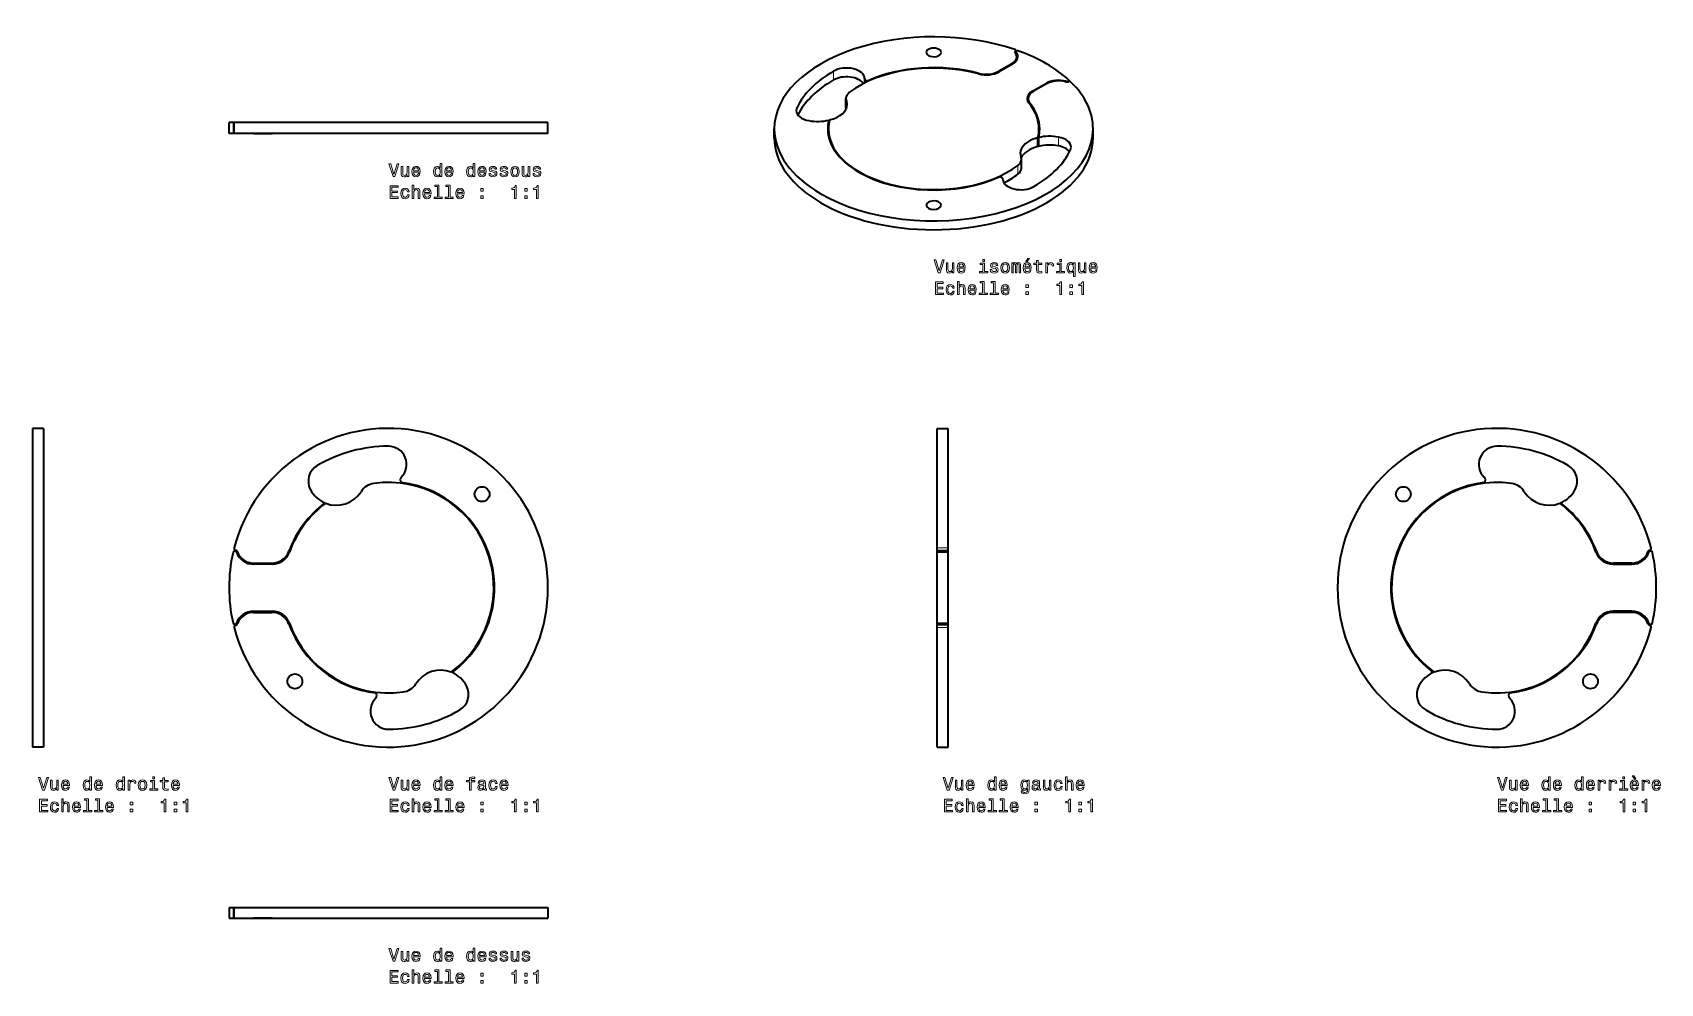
# Model space of a CAD drawing. Extents: x 500 to 949, y 311 to 574.
import ezdxf

# ---------------------------------------------------------------- set-up
doc = ezdxf.new("R2010")
doc.units = 0

msp = doc.modelspace()

# ---------------------------------------------------------------- linework, layer by layer
at = {"color": 7, "lineweight": 13, "ltscale": 0.012254}
msp.add_line((771.04, 568.17), (771.04, 568.66), dxfattribs=at)
at = {"color": 7, "lineweight": 35, "ltscale": 0.018585}
msp.add_line((771.12, 568.07), (771.12, 568.81), dxfattribs=at)
at = {"color": 7, "lineweight": 35, "ltscale": 0.013379}
msp.add_line((771.23, 568.42), (771.23, 567.89), dxfattribs=at)
at = {"color": 7, "lineweight": 13, "ltscale": 0.012666}
msp.add_line((771.27, 568.3), (771.27, 567.79), dxfattribs=at)
at = {"color": 7, "lineweight": 35, "ltscale": 0.024623}
msp.add_line((771.43, 566.1), (771.43, 567.09), dxfattribs=at)
at = {"color": 7, "lineweight": 13, "ltscale": 0.061237}
for p, q in [((720.89, 560.68), (720.89, 563.13)), ((782.94, 542.47), (782.94, 544.92))]:
    msp.add_line(p, q, dxfattribs=at)
at = {"color": 7, "lineweight": 13, "ltscale": 0.003183}
msp.add_line((760.81, 562.51), (760.81, 562.38), dxfattribs=at)
at = {"color": 7, "lineweight": 35, "ltscale": 0.104086}
msp.add_line((770.06, 565.17), (766.45, 563.09), dxfattribs=at)
at = {"color": 7, "lineweight": 13, "ltscale": 0.006049}
msp.add_line((766.45, 563.09), (766.45, 562.85), dxfattribs=at)
at = {"color": 7, "lineweight": 35, "ltscale": 0.106207}
for p, q in [((770.27, 565.05), (766.59, 562.92)), ((775.78, 557.62), (779.46, 559.74))]:
    msp.add_line(p, q, dxfattribs=at)
at = {"color": 7, "lineweight": 13, "ltscale": 0.006123}
msp.add_line((770.06, 565.17), (770.06, 564.93), dxfattribs=at)
at = {"color": 7, "lineweight": 35, "ltscale": 0.030261}
msp.add_line((729.43, 561.04), (729.43, 559.83), dxfattribs=at)
at = {"color": 7, "lineweight": 35, "ltscale": 0.003679}
msp.add_line((730.44, 560.47), (730.44, 560.32), dxfattribs=at)
at = {"color": 7, "lineweight": 13, "ltscale": 0.006487}
msp.add_line((775.78, 557.36), (775.78, 557.62), dxfattribs=at)
at = {"color": 7, "lineweight": 35, "ltscale": 0.104085}
msp.add_line((779.67, 559.62), (776.07, 557.54), dxfattribs=at)
at = {"color": 7, "lineweight": 13, "ltscale": 0.006125}
msp.add_line((779.46, 559.74), (779.46, 559.5), dxfattribs=at)
at = {"color": 7, "lineweight": 13, "ltscale": 0.004591}
msp.add_line((785.09, 560.32), (785.09, 560.14), dxfattribs=at)
at = {"color": 7, "lineweight": 35, "ltscale": 0.009268}
msp.add_line((785.8, 560.58), (785.8, 560.21), dxfattribs=at)
at = {"color": 7, "lineweight": 13, "ltscale": 0.03683}
msp.add_line((710.74, 551.46), (710.74, 552.94), dxfattribs=at)
at = {"color": 7, "lineweight": 35, "ltscale": 0.061237}
for p, q in [((724.3, 553.09), (724.3, 555.54)), ((777.27, 542.29), (777.27, 544.74)), ((777.48, 544.79), (777.48, 542.34)), ((792.51, 544.73), (792.51, 547.18)), ((772.73, 536.37), (772.73, 538.82))]:
    msp.add_line(p, q, dxfattribs=at)
at = {"color": 7, "lineweight": 13, "ltscale": 0.050522}
msp.add_line((724.41, 552.9), (724.41, 554.92), dxfattribs=at)
at = {"color": 7, "lineweight": 35, "ltscale": 0.022041}
msp.add_line((774.6, 554.61), (774.6, 555.5), dxfattribs=at)
at = {"color": 7, "lineweight": 13, "ltscale": 0.006982}
msp.add_line((775.07, 554), (775.07, 554.28), dxfattribs=at)
at = {"color": 7, "lineweight": 35, "ltscale": 0.027122}
for p, q in [((555.09, 548.89), (554.01, 548.89)), ((555.09, 545.89), (554.01, 545.89)), ((554.01, 332.26), (555.09, 332.26)), ((554.01, 329.26), (555.09, 329.26))]:
    msp.add_line(p, q, dxfattribs=at)
at = {"color": 7, "lineweight": 35, "ltscale": 0.075}
for p, q in [((554.01, 545.89), (554.01, 548.89)), ((555.38, 545.89), (555.38, 548.89)), ((642.01, 545.89), (642.01, 548.89)), ((502.75, 464.5), (499.75, 464.5)), ((749.49, 464.5), (752.49, 464.5)), ((752.49, 430.6), (749.49, 430.6)), ((752.49, 410.4), (749.49, 410.4)), ((502.75, 376.5), (499.75, 376.5)), ((749.49, 376.5), (752.49, 376.5)), ((554.01, 332.26), (554.01, 329.26)), ((555.38, 329.26), (555.38, 332.26)), ((642.01, 332.26), (642.01, 329.26))]:
    msp.add_line(p, q, dxfattribs=at)
at = {"color": 7, "lineweight": 13, "ltscale": 0.075}
for p, q in [((555.09, 548.89), (555.09, 545.89)), ((555.4, 545.89), (555.4, 548.89)), ((752.49, 431.49), (749.49, 431.49)), ((752.49, 430.88), (749.49, 430.88)), ((752.49, 430.21), (749.49, 430.21)), ((752.49, 410.79), (749.49, 410.79)), ((749.49, 410.12), (752.49, 410.12)), ((749.49, 409.51), (752.49, 409.51)), ((555.09, 329.26), (555.09, 332.26)), ((555.4, 329.26), (555.4, 332.26))]:
    msp.add_line(p, q, dxfattribs=at)
at = {"color": 7, "lineweight": 35, "ltscale": 0.007338}
for p, q in [((555.38, 548.89), (555.09, 548.89)), ((555.09, 332.26), (555.38, 332.26))]:
    msp.add_line(p, q, dxfattribs=at)
at = {"color": 7, "lineweight": 35, "ltscale": 0.000395203}
for p, q in [((555.4, 548.89), (555.38, 548.89)), ((555.4, 545.89), (555.38, 545.89)), ((555.38, 332.26), (555.4, 332.26)), ((555.38, 329.26), (555.4, 329.26))]:
    msp.add_line(p, q, dxfattribs=at)
at = {"color": 7, "lineweight": 35}
for p, q in [((642.01, 548.89), (555.4, 548.89)), ((642.01, 545.89), (555.4, 545.89)), ((499.75, 464.5), (499.75, 420.5)), ((502.75, 464.5), (502.75, 420.5)), ((749.49, 431.49), (749.49, 464.5)), ((752.49, 431.49), (752.49, 464.5)), ((499.75, 449.56), (499.75, 397.18)), ((499.75, 420.5), (499.75, 376.5)), ((502.75, 420.5), (502.75, 376.5)), ((749.49, 376.5), (749.49, 409.51)), ((752.49, 376.5), (752.49, 409.51)), ((555.4, 332.26), (642.01, 332.26)), ((555.4, 329.26), (642.01, 329.26))]:
    msp.add_line(p, q, dxfattribs=at)
at = {"color": 7, "lineweight": 35, "ltscale": 0.037686}
for p, q in [((594.51, 548.89), (593.01, 548.89)), ((601.5, 332.26), (603.01, 332.26))]:
    msp.add_line(p, q, dxfattribs=at)
at = {"color": 7, "lineweight": 35, "ltscale": 0.007536}
for p, q in [((594.81, 548.89), (594.51, 548.89)), ((601.2, 332.26), (601.5, 332.26))]:
    msp.add_line(p, q, dxfattribs=at)
at = {"color": 7, "lineweight": 35, "ltscale": 0.087996}
for p, q in [((605.57, 548.89), (602.05, 548.89)), ((590.44, 332.26), (593.96, 332.26))]:
    msp.add_line(p, q, dxfattribs=at)
at = {"color": 7, "lineweight": 35, "ltscale": 0.244304}
for p, q in [((615.34, 548.89), (605.57, 548.89)), ((580.67, 332.26), (590.44, 332.26))]:
    msp.add_line(p, q, dxfattribs=at)
at = {"color": 7, "lineweight": 35, "ltscale": 0.100471}
for p, q in [((619.58, 548.89), (615.56, 548.89)), ((576.43, 332.26), (580.45, 332.26))]:
    msp.add_line(p, q, dxfattribs=at)
at = {"color": 7, "lineweight": 35, "ltscale": 0.014233}
for p, q in [((620.15, 548.89), (619.58, 548.89)), ((575.86, 332.26), (576.43, 332.26))]:
    msp.add_line(p, q, dxfattribs=at)
at = {"color": 7, "lineweight": 35, "ltscale": 0.025957}
msp.add_line((719.55, 549.57), (719.55, 548.53), dxfattribs=at)
at = {"color": 7, "lineweight": 35, "ltscale": 0.023923}
for p, q in [((556.05, 545.89), (555.09, 545.89)), ((555.09, 329.26), (556.05, 329.26))]:
    msp.add_line(p, q, dxfattribs=at)
at = {"color": 7, "lineweight": 35, "ltscale": 0.117307}
for p, q in [((560.74, 545.89), (556.05, 545.89)), ((556.05, 329.26), (560.74, 329.26))]:
    msp.add_line(p, q, dxfattribs=at)
at = {"color": 7, "lineweight": 35, "ltscale": 0.130077}
for p, q in [((560.74, 545.89), (565.94, 545.89)), ((565.94, 427), (560.74, 427)), ((936.04, 427), (941.25, 427)), ((560.74, 414), (565.94, 414)), ((941.25, 414), (936.04, 414)), ((565.94, 329.26), (560.74, 329.26))]:
    msp.add_line(p, q, dxfattribs=at)
at = {"color": 7, "lineweight": 35, "ltscale": 0.117661}
for p, q in [((570.65, 545.89), (565.94, 545.89)), ((565.94, 329.26), (570.65, 329.26))]:
    msp.add_line(p, q, dxfattribs=at)
at = {"color": 7, "lineweight": 35, "ltscale": 0.061238}
msp.add_line((704.51, 544.73), (704.51, 547.18), dxfattribs=at)
at = {"color": 7, "lineweight": 35, "ltscale": 0.04929}
msp.add_line((719.45, 545.21), (719.45, 547.18), dxfattribs=at)
at = {"color": 7, "lineweight": 35, "ltscale": 0.049248}
msp.add_line((777.58, 545.21), (777.58, 547.18), dxfattribs=at)
at = {"color": 7, "lineweight": 13, "ltscale": 0.061238}
msp.add_line((771.73, 534.63), (771.73, 537.08), dxfattribs=at)
at = {"color": 7, "lineweight": 35, "ltscale": 0.001775}
msp.add_line((767.6, 533.32), (767.6, 533.25), dxfattribs=at)
at = {"color": 7, "lineweight": 13, "ltscale": 0.001518}
msp.add_line((767.6, 533.31), (767.6, 533.25), dxfattribs=at)
at = {"color": 7, "lineweight": 35, "ltscale": 0.132684}
msp.add_line((499.75, 459.56), (499.75, 454.26), dxfattribs=at)
at = {"color": 7, "lineweight": 35, "ltscale": 0.007076}
for p, q in [((749.49, 449.28), (749.49, 449.56)), ((499.75, 391.72), (499.75, 391.44))]:
    msp.add_line(p, q, dxfattribs=at)
at = {"color": 7, "lineweight": 35, "ltscale": 0.05658}
for p, q in [((749.49, 447.02), (749.49, 449.28)), ((499.75, 393.98), (499.75, 391.72))]:
    msp.add_line(p, q, dxfattribs=at)
at = {"color": 7, "lineweight": 35, "ltscale": 0.083623}
msp.add_line((749.49, 443.67), (749.49, 447.02), dxfattribs=at)
at = {"color": 7, "lineweight": 35, "ltscale": 0.33782}
msp.add_line((749.49, 430.31), (749.49, 443.82), dxfattribs=at)
at = {"color": 7, "lineweight": 35, "ltscale": 0.015271}
for p, q in [((749.49, 430.88), (749.49, 431.49)), ((752.49, 430.88), (752.49, 431.49)), ((749.49, 409.51), (749.49, 410.12)), ((752.49, 409.51), (752.49, 410.12))]:
    msp.add_line(p, q, dxfattribs=at)
at = {"color": 7, "lineweight": 35, "ltscale": 0.127478}
for p, q in [((560.74, 427.3), (565.84, 427.3)), ((941.25, 427.3), (936.15, 427.3)), ((560.74, 413.7), (565.84, 413.7)), ((941.25, 413.7), (936.15, 413.7))]:
    msp.add_line(p, q, dxfattribs=at)
at = {"color": 7, "lineweight": 35, "ltscale": 0.012531}
for p, q in [((749.49, 430.38), (749.49, 430.88)), ((749.49, 410.12), (749.49, 410.62))]:
    msp.add_line(p, q, dxfattribs=at)
at = {"color": 7, "lineweight": 35, "ltscale": 0.009741}
for p, q in [((749.49, 430.21), (749.49, 430.6)), ((752.49, 430.21), (752.49, 430.6)), ((749.49, 410.4), (749.49, 410.79)), ((752.49, 410.4), (752.49, 410.79))]:
    msp.add_line(p, q, dxfattribs=at)
at = {"color": 7, "lineweight": 35, "ltscale": 0.076914}
for p, q in [((749.49, 427.3), (749.49, 430.38)), ((749.49, 410.62), (749.49, 413.7))]:
    msp.add_line(p, q, dxfattribs=at)
at = {"color": 7, "lineweight": 35, "ltscale": 0.485529}
for p, q in [((749.49, 410.79), (749.49, 430.21)), ((752.49, 410.79), (752.49, 430.21))]:
    msp.add_line(p, q, dxfattribs=at)
at = {"color": 7, "lineweight": 35, "ltscale": 0.196608}
msp.add_line((749.49, 420.5), (749.49, 428.36), dxfattribs=at)
at = {"color": 7, "lineweight": 35, "ltscale": 0.006939}
for p, q in [((752.49, 430.6), (752.49, 430.88)), ((752.49, 410.12), (752.49, 410.4))]:
    msp.add_line(p, q, dxfattribs=at)
at = {"color": 7, "lineweight": 35, "ltscale": 0.169999}
msp.add_line((749.49, 413.7), (749.49, 420.5), dxfattribs=at)
at = {"color": 7, "lineweight": 35, "ltscale": 0.474066}
msp.add_line((749.49, 391.44), (749.49, 410.4), dxfattribs=at)
at = {"color": 7, "lineweight": 35, "ltscale": 0.093631}
msp.add_line((499.75, 397.73), (499.75, 393.98), dxfattribs=at)
at = {"color": 7, "lineweight": 35, "ltscale": 0.21445}
msp.add_line((499.75, 390.02), (499.75, 381.44), dxfattribs=at)
at = {"color": 7, "lineweight": 35, "ltscale": 0.292711}
msp.add_line((615.56, 329.26), (627.27, 329.26), dxfattribs=at)
at = {"color": 7, "lineweight": 13}
for points in [[(600.4, 537.54), (599.52, 534.55), (598.62, 537.54), (598.14, 537.54), (599.27, 534.03), (599.78, 534.03), (600.88, 537.54)], [(603.6, 536.74), (603.16, 536.74), (603.16, 535.18), (603.11, 534.81), (602.96, 534.55), (602.74, 534.39), (602.44, 534.34), (602.2, 534.38), (602.05, 534.5), (601.96, 534.71), (601.94, 535), (601.94, 536.74), (601.5, 536.74), (601.5, 534.96), (601.52, 534.6), (601.61, 534.3), (601.9, 534.03), (602.37, 533.93), (602.62, 533.97), (602.84, 534.06), (603.03, 534.22), (603.18, 534.44), (603.18, 534.03), (603.6, 534.03)], [(604.94, 535.26), (606.71, 535.26), (606.72, 535.46), (606.64, 536.04), (606.42, 536.48), (606.06, 536.74), (605.6, 536.83), (605.14, 536.73), (604.78, 536.45), (604.56, 535.99), (604.48, 535.39), (604.55, 534.77), (604.78, 534.31), (605.13, 534.03), (605.58, 533.93), (605.97, 534), (606.3, 534.17), (606.53, 534.44), (606.67, 534.81), (606.23, 534.81), (606.14, 534.61), (606.01, 534.45), (605.64, 534.33), (605.35, 534.39), (605.13, 534.56), (604.99, 534.85), (604.94, 535.24)], [(604.94, 535.63), (605, 535.98), (605.13, 536.23), (605.34, 536.39), (605.61, 536.45), (605.88, 536.39), (606.08, 536.23), (606.21, 535.98), (606.26, 535.63)], [(612.29, 534.45), (612.29, 534.03), (612.73, 534.03), (612.73, 537.65), (612.29, 537.65), (612.29, 536.33), (611.95, 536.71), (611.75, 536.8), (611.51, 536.83), (611.08, 536.73), (610.75, 536.45), (610.53, 536), (610.46, 535.39), (610.53, 534.78), (610.75, 534.32), (611.08, 534.03), (611.51, 533.93), (611.75, 533.97), (611.96, 534.06)], [(611.59, 536.44), (611.88, 536.37), (612.1, 536.17), (612.23, 535.84), (612.28, 535.39), (612.23, 534.93), (612.1, 534.6), (611.88, 534.4), (611.59, 534.33), (611.31, 534.4), (611.1, 534.6), (610.96, 534.93), (610.91, 535.39), (610.96, 535.84), (611.1, 536.16), (611.31, 536.37)], [(614.05, 535.26), (615.82, 535.26), (615.83, 535.46), (615.75, 536.04), (615.53, 536.48), (615.17, 536.74), (614.7, 536.83), (614.24, 536.73), (613.89, 536.45), (613.66, 535.99), (613.58, 535.39), (613.66, 534.77), (613.89, 534.31), (614.23, 534.03), (614.69, 533.93), (615.08, 534), (615.4, 534.17), (615.64, 534.44), (615.78, 534.81), (615.34, 534.81), (615.25, 534.61), (615.12, 534.45), (614.74, 534.33), (614.46, 534.39), (614.24, 534.56), (614.1, 534.85), (614.05, 535.24)], [(614.05, 535.63), (614.1, 535.98), (614.24, 536.23), (614.45, 536.39), (614.72, 536.45), (614.99, 536.39), (615.19, 536.23), (615.32, 535.98), (615.36, 535.63)], [(621.4, 534.45), (621.4, 534.03), (621.84, 534.03), (621.84, 537.65), (621.4, 537.65), (621.4, 536.33), (621.06, 536.71), (620.86, 536.8), (620.62, 536.83), (620.19, 536.73), (619.86, 536.45), (619.64, 536), (619.57, 535.39), (619.64, 534.78), (619.86, 534.32), (620.19, 534.03), (620.62, 533.93), (620.86, 533.97), (621.07, 534.06)], [(620.69, 536.44), (620.99, 536.37), (621.21, 536.17), (621.34, 535.84), (621.39, 535.39), (621.34, 534.93), (621.21, 534.6), (620.99, 534.4), (620.69, 534.33), (620.42, 534.4), (620.21, 534.6), (620.06, 534.93), (620.02, 535.39), (620.06, 535.84), (620.21, 536.16), (620.42, 536.37)], [(623.16, 535.26), (624.93, 535.26), (624.94, 535.46), (624.86, 536.04), (624.63, 536.48), (624.28, 536.74), (623.81, 536.83), (623.35, 536.73), (623, 536.45), (622.77, 535.99), (622.69, 535.39), (622.77, 534.77), (622.99, 534.31), (623.34, 534.03), (623.8, 533.93), (624.19, 534), (624.51, 534.17), (624.75, 534.44), (624.89, 534.81), (624.45, 534.81), (624.36, 534.61), (624.22, 534.45), (623.85, 534.33), (623.56, 534.39), (623.35, 534.56), (623.21, 534.85), (623.16, 535.24)], [(623.16, 535.63), (623.21, 535.98), (623.35, 536.23), (623.55, 536.39), (623.83, 536.45), (624.09, 536.39), (624.3, 536.23), (624.43, 535.98), (624.47, 535.63)], [(627.13, 535.61), (626.7, 535.71), (626.38, 535.83), (626.28, 536.06), (626.31, 536.23), (626.41, 536.35), (626.59, 536.43), (626.83, 536.46), (627.07, 536.43), (627.26, 536.34), (627.38, 536.2), (627.43, 536.02), (627.86, 536.02), (627.86, 536.03), (627.79, 536.36), (627.58, 536.61), (627.26, 536.77), (626.83, 536.83), (626.4, 536.77), (626.09, 536.61), (625.89, 536.36), (625.83, 536.05), (625.88, 535.75), (626.02, 535.53), (626.25, 535.38), (626.59, 535.28), (627.08, 535.15), (627.39, 535.03), (627.47, 534.93), (627.5, 534.78), (627.45, 534.59), (627.33, 534.45), (627.13, 534.36), (626.87, 534.33), (626.6, 534.36), (626.39, 534.46), (626.26, 534.64), (626.2, 534.87), (625.77, 534.87), (625.84, 534.47), (626.05, 534.18), (626.38, 534), (626.83, 533.93), (627.31, 534), (627.65, 534.18), (627.87, 534.46), (627.94, 534.83), (627.89, 535.14), (627.73, 535.36), (627.47, 535.5)], [(630.17, 535.61), (629.74, 535.71), (629.42, 535.83), (629.31, 536.06), (629.34, 536.23), (629.45, 536.35), (629.62, 536.43), (629.87, 536.46), (630.11, 536.43), (630.29, 536.34), (630.41, 536.2), (630.46, 536.02), (630.9, 536.02), (630.9, 536.03), (630.82, 536.36), (630.61, 536.61), (630.29, 536.77), (629.87, 536.83), (629.44, 536.77), (629.13, 536.61), (628.93, 536.36), (628.87, 536.05), (628.92, 535.75), (629.06, 535.53), (629.29, 535.38), (629.63, 535.28), (630.12, 535.15), (630.42, 535.03), (630.5, 534.93), (630.53, 534.78), (630.49, 534.59), (630.37, 534.45), (630.17, 534.36), (629.91, 534.33), (629.63, 534.36), (629.43, 534.46), (629.29, 534.64), (629.24, 534.87), (628.81, 534.87), (628.88, 534.47), (629.09, 534.18), (629.41, 534), (629.87, 533.93), (630.34, 534), (630.69, 534.18), (630.9, 534.46), (630.98, 534.83), (630.92, 535.14), (630.77, 535.36), (630.51, 535.5)], [(631.74, 535.38), (631.83, 534.77), (632.06, 534.31), (632.43, 534.03), (632.92, 533.93), (633.41, 534.03), (633.78, 534.31), (634.01, 534.76), (634.09, 535.38), (634.01, 536), (633.78, 536.46), (633.41, 536.73), (632.92, 536.83), (632.43, 536.73), (632.06, 536.45), (631.83, 536)], [(632.2, 535.39), (632.24, 535.84), (632.38, 536.17), (632.61, 536.37), (632.92, 536.44), (633.22, 536.37), (633.45, 536.17), (633.59, 535.84), (633.64, 535.39), (633.59, 534.93), (633.45, 534.6), (633.22, 534.39), (632.92, 534.33), (632.61, 534.39), (632.38, 534.6), (632.24, 534.93)], [(637, 536.74), (636.56, 536.74), (636.56, 535.18), (636.51, 534.81), (636.36, 534.55), (636.13, 534.39), (635.83, 534.34), (635.6, 534.38), (635.45, 534.5), (635.36, 534.71), (635.34, 535), (635.34, 536.74), (634.9, 536.74), (634.9, 534.96), (634.91, 534.6), (635.01, 534.3), (635.3, 534.03), (635.77, 533.93), (636.02, 533.97), (636.24, 534.06), (636.42, 534.22), (636.58, 534.44), (636.58, 534.03), (637, 534.03)], [(639.27, 535.61), (638.85, 535.71), (638.53, 535.83), (638.42, 536.06), (638.45, 536.23), (638.56, 536.35), (638.73, 536.43), (638.98, 536.46), (639.21, 536.43), (639.4, 536.34), (639.52, 536.2), (639.57, 536.02), (640.01, 536.02), (640.01, 536.03), (639.93, 536.36), (639.72, 536.61), (639.4, 536.77), (638.98, 536.83), (638.55, 536.77), (638.24, 536.61), (638.04, 536.36), (637.98, 536.05), (638.02, 535.75), (638.16, 535.53), (638.4, 535.38), (638.73, 535.28), (639.23, 535.15), (639.53, 535.03), (639.61, 534.93), (639.64, 534.78), (639.6, 534.59), (639.48, 534.45), (639.28, 534.36), (639.02, 534.33), (638.74, 534.36), (638.54, 534.46), (638.4, 534.64), (638.35, 534.87), (637.92, 534.87), (637.99, 534.47), (638.19, 534.18), (638.52, 534), (638.98, 533.93), (639.45, 534), (639.8, 534.18), (640.01, 534.46), (640.09, 534.83), (640.03, 535.14), (639.87, 535.36), (639.62, 535.5)], [(598.46, 527.98), (600.68, 527.98), (600.68, 528.41), (598.93, 528.41), (598.93, 529.59), (600.49, 529.59), (600.49, 530.01), (598.93, 530.01), (598.93, 531.06), (600.64, 531.06), (600.64, 531.48), (598.46, 531.48)], [(603.24, 529.79), (603.68, 529.79), (603.59, 530.2), (603.37, 530.52), (603.03, 530.71), (602.59, 530.79), (602.11, 530.69), (601.74, 530.4), (601.51, 529.95), (601.43, 529.33), (601.51, 528.72), (601.73, 528.27), (602.09, 527.98), (602.58, 527.89), (603.01, 527.96), (603.35, 528.18), (603.58, 528.51), (603.68, 528.95), (603.26, 528.95), (603.18, 528.67), (603.04, 528.46), (602.84, 528.33), (602.59, 528.29), (602.29, 528.35), (602.07, 528.55), (601.93, 528.88), (601.88, 529.35), (601.93, 529.8), (602.07, 530.13), (602.3, 530.33), (602.59, 530.4), (602.86, 530.35), (603.05, 530.24), (603.18, 530.05)], [(604.55, 527.98), (605, 527.98), (605, 529.55), (605.04, 529.9), (605.19, 530.17), (605.41, 530.33), (605.72, 530.39), (605.96, 530.34), (606.11, 530.2), (606.19, 529.98), (606.21, 529.67), (606.21, 527.98), (606.65, 527.98), (606.65, 529.76), (606.63, 530.12), (606.54, 530.42), (606.25, 530.69), (605.78, 530.79), (605.53, 530.75), (605.31, 530.66), (605.13, 530.51), (605, 530.3), (605, 531.6), (604.55, 531.6)], [(607.98, 529.21), (609.75, 529.21), (609.76, 529.42), (609.68, 530), (609.45, 530.43), (609.1, 530.69), (608.63, 530.79), (608.17, 530.69), (607.82, 530.4), (607.59, 529.95), (607.51, 529.34), (607.59, 528.72), (607.81, 528.27), (608.16, 527.98), (608.62, 527.89), (609.01, 527.95), (609.33, 528.12), (609.57, 528.4), (609.71, 528.76), (609.27, 528.76), (609.18, 528.56), (609.04, 528.41), (608.67, 528.29), (608.38, 528.34), (608.17, 528.52), (608.03, 528.81), (607.98, 529.19)], [(607.98, 529.58), (608.03, 529.93), (608.17, 530.19), (608.37, 530.34), (608.65, 530.4), (608.91, 530.34), (609.12, 530.19), (609.25, 529.93), (609.29, 529.58)], [(611.51, 531.23), (611.51, 528.36), (610.59, 528.36), (610.59, 527.98), (612.86, 527.98), (612.86, 528.36), (611.95, 528.36), (611.95, 531.6), (610.81, 531.6), (610.81, 531.23)], [(614.54, 531.23), (614.54, 528.36), (613.63, 528.36), (613.63, 527.98), (615.89, 527.98), (615.89, 528.36), (614.99, 528.36), (614.99, 531.6), (613.85, 531.6), (613.85, 531.23)], [(617.08, 529.21), (618.86, 529.21), (618.86, 529.42), (618.78, 530), (618.56, 530.43), (618.21, 530.69), (617.74, 530.79), (617.28, 530.69), (616.93, 530.4), (616.7, 529.95), (616.62, 529.34), (616.7, 528.72), (616.92, 528.27), (617.27, 527.98), (617.72, 527.89), (618.12, 527.95), (618.44, 528.12), (618.68, 528.4), (618.81, 528.76), (618.37, 528.76), (618.28, 528.56), (618.15, 528.41), (617.78, 528.29), (617.49, 528.34), (617.28, 528.52), (617.13, 528.81), (617.08, 529.19)], [(617.08, 529.58), (617.14, 529.93), (617.28, 530.19), (617.48, 530.34), (617.75, 530.4), (618.02, 530.34), (618.23, 530.19), (618.35, 529.93), (618.4, 529.58)], [(623.46, 529.94), (624.16, 529.94), (624.16, 530.69), (623.46, 530.69)], [(632.83, 527.98), (633.29, 527.98), (633.29, 531.51), (632.94, 531.51), (632.85, 531.2), (632.67, 530.99), (632.4, 530.87), (632.01, 530.83), (632.01, 530.47), (632.83, 530.47)], [(635.61, 529.94), (636.3, 529.94), (636.3, 530.69), (635.61, 530.69)], [(638.9, 527.98), (639.36, 527.98), (639.36, 531.51), (639.02, 531.51), (638.93, 531.2), (638.74, 530.99), (638.47, 530.87), (638.08, 530.83), (638.08, 530.47), (638.9, 530.47)], [(623.46, 527.98), (624.16, 527.98), (624.16, 528.73), (623.46, 528.73)], [(635.61, 527.98), (636.3, 527.98), (636.3, 528.73), (635.61, 528.73)], [(750.91, 510.98), (750.03, 508), (749.13, 510.98), (748.65, 510.98), (749.78, 507.47), (750.28, 507.47), (751.39, 510.98)], [(754.11, 510.18), (753.67, 510.18), (753.67, 508.62), (753.62, 508.25), (753.47, 507.99), (753.24, 507.83), (752.95, 507.78), (752.71, 507.82), (752.56, 507.94), (752.47, 508.15), (752.45, 508.44), (752.45, 510.18), (752.01, 510.18), (752.01, 508.4), (752.02, 508.04), (752.12, 507.74), (752.41, 507.47), (752.88, 507.38), (753.13, 507.41), (753.35, 507.5), (753.54, 507.66), (753.69, 507.88), (753.69, 507.47), (754.11, 507.47)], [(755.45, 508.7), (757.22, 508.7), (757.23, 508.9), (757.15, 509.48), (756.93, 509.92), (756.57, 510.18), (756.1, 510.28), (755.65, 510.17), (755.29, 509.89), (755.07, 509.43), (754.98, 508.83), (755.06, 508.21), (755.29, 507.75), (755.64, 507.47), (756.09, 507.38), (756.48, 507.44), (756.81, 507.61), (757.04, 507.88), (757.18, 508.25), (756.74, 508.25), (756.65, 508.05), (756.52, 507.89), (756.14, 507.77), (755.86, 507.83), (755.64, 508.01), (755.5, 508.29), (755.45, 508.68)], [(755.45, 509.07), (755.5, 509.42), (755.64, 509.68), (755.85, 509.83), (756.12, 509.89), (756.39, 509.83), (756.59, 509.68), (756.72, 509.42), (756.76, 509.07)], [(762.49, 507.84), (762.49, 510.09), (761.35, 510.09), (761.35, 509.71), (762.05, 509.71), (762.05, 507.84), (761.14, 507.84), (761.14, 507.47), (763.41, 507.47), (763.41, 507.84)], [(762.5, 511.09), (762.03, 511.09), (762.03, 510.59), (762.5, 510.59)], [(765.49, 509.05), (765.07, 509.15), (764.75, 509.27), (764.64, 509.5), (764.67, 509.67), (764.78, 509.79), (764.95, 509.87), (765.2, 509.9), (765.43, 509.87), (765.62, 509.78), (765.74, 509.64), (765.79, 509.46), (766.23, 509.46), (766.23, 509.47), (766.15, 509.8), (765.94, 510.05), (765.62, 510.21), (765.2, 510.28), (764.77, 510.21), (764.46, 510.05), (764.26, 509.8), (764.2, 509.49), (764.24, 509.19), (764.39, 508.97), (764.62, 508.82), (764.96, 508.72), (765.45, 508.6), (765.75, 508.47), (765.83, 508.37), (765.86, 508.22), (765.82, 508.03), (765.7, 507.89), (765.5, 507.8), (765.24, 507.77), (764.96, 507.8), (764.76, 507.9), (764.62, 508.08), (764.57, 508.31), (764.14, 508.31), (764.21, 507.91), (764.42, 507.62), (764.74, 507.44), (765.2, 507.38), (765.67, 507.44), (766.02, 507.62), (766.23, 507.9), (766.31, 508.27), (766.25, 508.59), (766.09, 508.8), (765.84, 508.94)], [(767.07, 508.82), (767.15, 508.21), (767.39, 507.75), (767.75, 507.47), (768.25, 507.38), (768.74, 507.47), (769.11, 507.75), (769.34, 508.2), (769.42, 508.82), (769.34, 509.44), (769.11, 509.9), (768.74, 510.17), (768.25, 510.28), (767.75, 510.17), (767.39, 509.89), (767.15, 509.44)], [(767.53, 508.83), (767.57, 509.28), (767.71, 509.61), (767.94, 509.81), (768.25, 509.88), (768.55, 509.81), (768.78, 509.61), (768.92, 509.28), (768.97, 508.83), (768.92, 508.37), (768.78, 508.04), (768.55, 507.83), (768.25, 507.77), (767.94, 507.83), (767.71, 508.04), (767.57, 508.37)], [(770.06, 507.47), (770.47, 507.47), (770.47, 509.28), (770.5, 509.55), (770.57, 509.75), (770.69, 509.87), (770.84, 509.91), (770.96, 509.87), (771.04, 509.77), (771.08, 509.6), (771.1, 509.37), (771.1, 507.47), (771.48, 507.47), (771.48, 509.28), (771.51, 509.55), (771.58, 509.75), (771.7, 509.87), (771.85, 509.91), (771.98, 509.87), (772.06, 509.77), (772.11, 509.37), (772.11, 507.47), (772.51, 507.47), (772.51, 509.34), (772.49, 509.73), (772.41, 510.03), (772.25, 510.21), (771.99, 510.28), (771.68, 510.17), (771.44, 509.88), (771.25, 510.17), (770.94, 510.28), (770.65, 510.17), (770.46, 509.89), (770.46, 510.18), (770.06, 510.18)], [(773.66, 508.7), (775.44, 508.7), (775.44, 508.9), (775.36, 509.48), (775.14, 509.92), (774.79, 510.18), (774.32, 510.28), (773.86, 510.17), (773.51, 509.89), (773.28, 509.43), (773.2, 508.83), (773.28, 508.21), (773.5, 507.75), (773.85, 507.47), (774.31, 507.38), (774.7, 507.44), (775.02, 507.61), (775.26, 507.88), (775.39, 508.25), (774.96, 508.25), (774.86, 508.05), (774.73, 507.89), (774.36, 507.77), (774.07, 507.83), (773.86, 508.01), (773.72, 508.29), (773.66, 508.68)], [(773.66, 509.07), (773.72, 509.42), (773.86, 509.68), (774.06, 509.83), (774.34, 509.89), (774.6, 509.83), (774.81, 509.68), (774.94, 509.42), (774.98, 509.07)], [(773.97, 510.55), (774.27, 510.55), (774.97, 511.4), (774.48, 511.4)], [(776.91, 509.71), (776.91, 508.35), (776.94, 507.92), (777.08, 507.61), (777.36, 507.44), (777.84, 507.38), (778.36, 507.4), (778.36, 507.78), (777.98, 507.75), (777.63, 507.79), (777.45, 507.92), (777.37, 508.13), (777.35, 508.43), (777.35, 509.71), (778.36, 509.71), (778.36, 510.09), (777.35, 510.09), (777.35, 510.88), (776.91, 510.88), (776.91, 510.09), (776.14, 510.09), (776.14, 509.71)], [(779.51, 507.47), (779.96, 507.47), (779.96, 509.02), (780, 509.39), (780.14, 509.66), (780.36, 509.82), (780.66, 509.88), (780.88, 509.84), (781.05, 509.74), (781.15, 509.57), (781.18, 509.34), (781.63, 509.34), (781.57, 509.75), (781.41, 510.04), (781.13, 510.21), (780.75, 510.28), (780.49, 510.23), (780.27, 510.13), (780.07, 509.96), (779.92, 509.73), (779.92, 510.18), (779.51, 510.18)], [(783.74, 507.84), (783.74, 510.09), (782.6, 510.09), (782.6, 509.71), (783.3, 509.71), (783.3, 507.84), (782.39, 507.84), (782.39, 507.47), (784.66, 507.47), (784.66, 507.84)], [(783.76, 511.09), (783.29, 511.09), (783.29, 510.59), (783.76, 510.59)], [(787.08, 509.76), (786.93, 509.99), (786.75, 510.15), (786.55, 510.24), (786.31, 510.28), (785.88, 510.17), (785.55, 509.89), (785.33, 509.44), (785.25, 508.83), (785.33, 508.21), (785.55, 507.76), (785.88, 507.47), (786.31, 507.38), (786.55, 507.41), (786.75, 507.49), (786.92, 507.65), (787.08, 507.88), (787.08, 506.42), (787.53, 506.42), (787.53, 510.18), (787.08, 510.18)], [(785.71, 508.83), (785.75, 509.28), (785.89, 509.6), (786.11, 509.81), (786.38, 509.88), (786.68, 509.81), (786.9, 509.61), (787.03, 509.28), (787.08, 508.83), (787.03, 508.37), (786.9, 508.04), (786.68, 507.84), (786.38, 507.77), (786.11, 507.84), (785.89, 508.04), (785.75, 508.37)], [(790.54, 510.18), (790.1, 510.18), (790.1, 508.62), (790.05, 508.25), (789.9, 507.99), (789.68, 507.83), (789.38, 507.78), (789.14, 507.82), (788.99, 507.94), (788.91, 508.15), (788.89, 508.44), (788.89, 510.18), (788.44, 510.18), (788.44, 508.4), (788.46, 508.04), (788.55, 507.74), (788.84, 507.47), (789.31, 507.38), (789.57, 507.41), (789.78, 507.5), (789.97, 507.66), (790.12, 507.88), (790.12, 507.47), (790.54, 507.47)], [(791.88, 508.7), (793.66, 508.7), (793.66, 508.9), (793.58, 509.48), (793.36, 509.92), (793.01, 510.18), (792.54, 510.28), (792.08, 510.17), (791.72, 509.89), (791.5, 509.43), (791.42, 508.83), (791.49, 508.21), (791.72, 507.75), (792.07, 507.47), (792.52, 507.38), (792.91, 507.44), (793.24, 507.61), (793.47, 507.88), (793.61, 508.25), (793.17, 508.25), (793.08, 508.05), (792.95, 507.89), (792.58, 507.77), (792.29, 507.83), (792.07, 508.01), (791.93, 508.29), (791.88, 508.68)], [(791.88, 509.07), (791.94, 509.42), (792.07, 509.68), (792.28, 509.83), (792.55, 509.89), (792.82, 509.83), (793.03, 509.68), (793.15, 509.42), (793.2, 509.07)], [(748.97, 501.42), (751.19, 501.42), (751.19, 501.85), (749.44, 501.85), (749.44, 503.03), (751, 503.03), (751, 503.45), (749.44, 503.45), (749.44, 504.5), (751.15, 504.5), (751.15, 504.92), (748.97, 504.92)], [(753.75, 503.23), (754.19, 503.23), (754.1, 503.64), (753.88, 503.96), (753.54, 504.15), (753.1, 504.23), (752.62, 504.13), (752.25, 503.85), (752.02, 503.39), (751.94, 502.77), (752.01, 502.16), (752.24, 501.71), (752.6, 501.42), (753.09, 501.33), (753.52, 501.4), (753.86, 501.62), (754.09, 501.95), (754.19, 502.39), (753.77, 502.39), (753.69, 502.11), (753.55, 501.9), (753.35, 501.77), (753.1, 501.73), (752.8, 501.79), (752.57, 501.99), (752.44, 502.32), (752.39, 502.79), (752.44, 503.24), (752.58, 503.57), (752.81, 503.77), (753.1, 503.84), (753.37, 503.79), (753.56, 503.68), (753.69, 503.49)], [(755.06, 501.42), (755.5, 501.42), (755.5, 502.99), (755.55, 503.35), (755.7, 503.61), (755.92, 503.77), (756.23, 503.83), (756.47, 503.78), (756.62, 503.64), (756.69, 503.42), (756.72, 503.11), (756.72, 501.42), (757.16, 501.42), (757.16, 503.2), (757.14, 503.56), (757.05, 503.86), (756.75, 504.13), (756.29, 504.23), (756.04, 504.19), (755.82, 504.1), (755.64, 503.95), (755.5, 503.74), (755.5, 505.05), (755.06, 505.05)], [(758.48, 502.65), (760.26, 502.65), (760.26, 502.86), (760.18, 503.44), (759.96, 503.87), (759.61, 504.13), (759.14, 504.23), (758.68, 504.13), (758.33, 503.85), (758.1, 503.39), (758.02, 502.78), (758.1, 502.16), (758.32, 501.71), (758.67, 501.42), (759.13, 501.33), (759.52, 501.39), (759.84, 501.57), (760.08, 501.84), (760.21, 502.2), (759.78, 502.2), (759.68, 502), (759.55, 501.85), (759.18, 501.73), (758.89, 501.78), (758.68, 501.96), (758.53, 502.25), (758.48, 502.63)], [(758.48, 503.02), (758.54, 503.37), (758.68, 503.63), (758.88, 503.78), (759.16, 503.84), (759.42, 503.78), (759.63, 503.63), (759.76, 503.37), (759.8, 503.02)], [(762.01, 504.67), (762.01, 501.8), (761.1, 501.8), (761.1, 501.42), (763.37, 501.42), (763.37, 501.8), (762.46, 501.8), (762.46, 505.05), (761.32, 505.05), (761.32, 504.67)], [(765.05, 504.67), (765.05, 501.8), (764.14, 501.8), (764.14, 501.42), (766.4, 501.42), (766.4, 501.8), (765.49, 501.8), (765.49, 505.05), (764.35, 505.05), (764.35, 504.67)], [(767.59, 502.65), (769.37, 502.65), (769.37, 502.86), (769.29, 503.44), (769.07, 503.87), (768.72, 504.13), (768.25, 504.23), (767.79, 504.13), (767.44, 503.85), (767.21, 503.39), (767.13, 502.78), (767.2, 502.16), (767.43, 501.71), (767.78, 501.42), (768.23, 501.33), (768.63, 501.39), (768.95, 501.57), (769.19, 501.84), (769.32, 502.2), (768.88, 502.2), (768.79, 502), (768.66, 501.85), (768.29, 501.73), (768, 501.78), (767.78, 501.96), (767.64, 502.25), (767.59, 502.63)], [(767.59, 503.02), (767.65, 503.37), (767.78, 503.63), (767.99, 503.78), (768.26, 503.84), (768.53, 503.78), (768.74, 503.63), (768.86, 503.37), (768.91, 503.02)], [(773.97, 503.38), (774.67, 503.38), (774.67, 504.13), (773.97, 504.13)], [(783.34, 501.42), (783.8, 501.42), (783.8, 504.95), (783.45, 504.95), (783.36, 504.64), (783.18, 504.44), (782.9, 504.31), (782.52, 504.27), (782.52, 503.92), (783.34, 503.92)], [(786.12, 503.38), (786.81, 503.38), (786.81, 504.13), (786.12, 504.13)], [(789.41, 501.42), (789.87, 501.42), (789.87, 504.95), (789.53, 504.95), (789.43, 504.64), (789.25, 504.44), (788.98, 504.31), (788.59, 504.27), (788.59, 503.92), (789.41, 503.92)], [(773.97, 501.42), (774.67, 501.42), (774.67, 502.18), (773.97, 502.18)], [(786.12, 501.42), (786.81, 501.42), (786.81, 502.18), (786.12, 502.18)], [(942.29, 367.72), (941.78, 368.58), (941.29, 368.58), (941.99, 367.72)], [(503.65, 368.15), (502.77, 365.17), (501.87, 368.15), (501.39, 368.15), (502.52, 364.64), (503.02, 364.64), (504.13, 368.15)], [(506.85, 367.35), (506.41, 367.35), (506.41, 365.79), (506.36, 365.43), (506.21, 365.16), (505.98, 365), (505.69, 364.95), (505.45, 364.99), (505.3, 365.11), (505.21, 365.32), (505.19, 365.61), (505.19, 367.35), (504.75, 367.35), (504.75, 365.57), (504.76, 365.21), (504.86, 364.92), (505.15, 364.64), (505.62, 364.55), (505.87, 364.58), (506.09, 364.67), (506.28, 364.83), (506.43, 365.06), (506.43, 364.64), (506.85, 364.64)], [(508.19, 365.87), (509.96, 365.87), (509.97, 366.08), (509.89, 366.66), (509.66, 367.09), (509.31, 367.35), (508.84, 367.45), (508.38, 367.35), (508.03, 367.06), (507.8, 366.61), (507.72, 366), (507.8, 365.38), (508.03, 364.93), (508.37, 364.64), (508.83, 364.55), (509.22, 364.61), (509.54, 364.78), (509.78, 365.06), (509.92, 365.42), (509.48, 365.42), (509.39, 365.22), (509.26, 365.07), (508.88, 364.95), (508.6, 365), (508.38, 365.18), (508.24, 365.47), (508.19, 365.85)], [(508.19, 366.24), (508.24, 366.59), (508.38, 366.85), (508.59, 367), (508.86, 367.06), (509.13, 367), (509.33, 366.85), (509.46, 366.59), (509.5, 366.24)], [(515.54, 365.06), (515.54, 364.64), (515.98, 364.64), (515.98, 368.26), (515.54, 368.26), (515.54, 366.94), (515.2, 367.32), (515, 367.41), (514.76, 367.45), (514.33, 367.35), (514, 367.06), (513.78, 366.61), (513.7, 366), (513.78, 365.39), (514, 364.93), (514.33, 364.64), (514.76, 364.55), (515, 364.58), (515.21, 364.67)], [(514.83, 367.05), (515.13, 366.98), (515.35, 366.78), (515.48, 366.45), (515.53, 366), (515.48, 365.54), (515.35, 365.21), (515.13, 365.01), (514.83, 364.95), (514.56, 365.01), (514.34, 365.21), (514.2, 365.55), (514.16, 366), (514.2, 366.45), (514.34, 366.78), (514.56, 366.98)], [(517.3, 365.87), (519.07, 365.87), (519.08, 366.08), (518.99, 366.66), (518.77, 367.09), (518.42, 367.35), (517.95, 367.45), (517.49, 367.35), (517.14, 367.06), (516.91, 366.61), (516.83, 366), (516.91, 365.38), (517.13, 364.93), (517.48, 364.64), (517.94, 364.55), (518.33, 364.61), (518.65, 364.78), (518.89, 365.06), (519.03, 365.42), (518.59, 365.42), (518.5, 365.22), (518.36, 365.07), (517.99, 364.95), (517.7, 365), (517.49, 365.18), (517.35, 365.47), (517.3, 365.85)], [(517.3, 366.24), (517.35, 366.59), (517.49, 366.85), (517.69, 367), (517.97, 367.06), (518.23, 367), (518.44, 366.85), (518.57, 366.59), (518.61, 366.24)], [(524.64, 365.06), (524.64, 364.64), (525.09, 364.64), (525.09, 368.26), (524.65, 368.26), (524.65, 366.94), (524.31, 367.32), (524.1, 367.41), (523.87, 367.45), (523.44, 367.35), (523.1, 367.06), (522.89, 366.61), (522.81, 366), (522.89, 365.39), (523.1, 364.93), (523.44, 364.64), (523.87, 364.55), (524.1, 364.58), (524.32, 364.67)], [(523.94, 367.05), (524.23, 366.98), (524.46, 366.78), (524.59, 366.45), (524.64, 366), (524.59, 365.54), (524.46, 365.21), (524.23, 365.01), (523.94, 364.95), (523.66, 365.01), (523.45, 365.21), (523.31, 365.55), (523.27, 366), (523.31, 366.45), (523.45, 366.78), (523.66, 366.98)], [(526.18, 364.64), (526.63, 364.64), (526.63, 366.19), (526.67, 366.56), (526.81, 366.83), (527.03, 366.99), (527.33, 367.05), (527.55, 367.01), (527.71, 366.91), (527.82, 366.74), (527.85, 366.51), (528.3, 366.51), (528.24, 366.92), (528.07, 367.21), (527.8, 367.39), (527.42, 367.45), (527.16, 367.41), (526.94, 367.31), (526.74, 367.13), (526.58, 366.9), (526.58, 367.35), (526.18, 367.35)], [(528.92, 365.99), (529, 365.38), (529.23, 364.93), (529.6, 364.64), (530.09, 364.55), (530.58, 364.64), (530.95, 364.92), (531.18, 365.37), (531.27, 365.99), (531.18, 366.61), (530.95, 367.07), (530.58, 367.35), (530.09, 367.45), (529.6, 367.35), (529.23, 367.06), (529, 366.61)], [(529.37, 366), (529.42, 366.45), (529.56, 366.78), (529.79, 366.98), (530.09, 367.05), (530.4, 366.98), (530.62, 366.79), (530.77, 366.45), (530.82, 366), (530.77, 365.54), (530.62, 365.21), (530.4, 365.01), (530.09, 364.94), (529.79, 365.01), (529.56, 365.21), (529.42, 365.54)], [(533.44, 365.02), (533.44, 367.26), (532.3, 367.26), (532.3, 366.88), (533, 366.88), (533, 365.02), (532.09, 365.02), (532.09, 364.64), (534.36, 364.64), (534.36, 365.02)], [(533.46, 368.26), (532.99, 368.26), (532.99, 367.76), (533.46, 367.76)], [(535.72, 366.88), (535.72, 365.53), (535.75, 365.09), (535.89, 364.78), (536.17, 364.61), (536.65, 364.55), (537.18, 364.57), (537.18, 364.96), (536.79, 364.93), (536.44, 364.97), (536.26, 365.09), (536.18, 365.3), (536.16, 365.6), (536.16, 366.88), (537.18, 366.88), (537.18, 367.26), (536.16, 367.26), (536.16, 368.05), (535.72, 368.05), (535.72, 367.26), (534.95, 367.26), (534.95, 366.88)], [(538.55, 365.87), (540.32, 365.87), (540.33, 366.08), (540.25, 366.66), (540.03, 367.09), (539.67, 367.35), (539.2, 367.45), (538.74, 367.35), (538.39, 367.06), (538.16, 366.61), (538.08, 366), (538.16, 365.38), (538.39, 364.93), (538.73, 364.64), (539.19, 364.55), (539.58, 364.61), (539.9, 364.78), (540.14, 365.06), (540.28, 365.42), (539.84, 365.42), (539.75, 365.22), (539.62, 365.07), (539.24, 364.95), (538.96, 365), (538.74, 365.18), (538.6, 365.47), (538.55, 365.85)], [(538.55, 366.24), (538.6, 366.59), (538.74, 366.85), (538.95, 367), (539.22, 367.06), (539.49, 367), (539.69, 366.85), (539.82, 366.59), (539.86, 366.24)], [(600.4, 368.15), (599.52, 365.17), (598.62, 368.15), (598.14, 368.15), (599.27, 364.64), (599.78, 364.64), (600.88, 368.15)], [(603.6, 367.35), (603.16, 367.35), (603.16, 365.79), (603.11, 365.43), (602.96, 365.16), (602.74, 365), (602.44, 364.95), (602.2, 364.99), (602.05, 365.11), (601.96, 365.32), (601.94, 365.61), (601.94, 367.35), (601.5, 367.35), (601.5, 365.57), (601.52, 365.21), (601.61, 364.92), (601.9, 364.64), (602.37, 364.55), (602.62, 364.58), (602.84, 364.67), (603.03, 364.83), (603.18, 365.06), (603.18, 364.64), (603.6, 364.64)], [(604.94, 365.87), (606.71, 365.87), (606.72, 366.08), (606.64, 366.66), (606.42, 367.09), (606.06, 367.35), (605.6, 367.45), (605.14, 367.35), (604.78, 367.06), (604.56, 366.61), (604.48, 366), (604.55, 365.38), (604.78, 364.93), (605.13, 364.64), (605.58, 364.55), (605.97, 364.61), (606.3, 364.78), (606.53, 365.06), (606.67, 365.42), (606.23, 365.42), (606.14, 365.22), (606.01, 365.07), (605.64, 364.95), (605.35, 365), (605.13, 365.18), (604.99, 365.47), (604.94, 365.85)], [(604.94, 366.24), (605, 366.59), (605.13, 366.85), (605.34, 367), (605.61, 367.06), (605.88, 367), (606.08, 366.85), (606.21, 366.59), (606.26, 366.24)], [(612.29, 365.06), (612.29, 364.64), (612.73, 364.64), (612.73, 368.26), (612.29, 368.26), (612.29, 366.94), (611.95, 367.32), (611.75, 367.41), (611.51, 367.45), (611.08, 367.35), (610.75, 367.06), (610.53, 366.61), (610.46, 366), (610.53, 365.39), (610.75, 364.93), (611.08, 364.64), (611.51, 364.55), (611.75, 364.58), (611.96, 364.67)], [(611.59, 367.05), (611.88, 366.98), (612.1, 366.78), (612.23, 366.45), (612.28, 366), (612.23, 365.54), (612.1, 365.21), (611.88, 365.01), (611.59, 364.95), (611.31, 365.01), (611.1, 365.21), (610.96, 365.55), (610.91, 366), (610.96, 366.45), (611.1, 366.78), (611.31, 366.98)], [(614.05, 365.87), (615.82, 365.87), (615.83, 366.08), (615.75, 366.66), (615.53, 367.09), (615.17, 367.35), (614.7, 367.45), (614.24, 367.35), (613.89, 367.06), (613.66, 366.61), (613.58, 366), (613.66, 365.38), (613.89, 364.93), (614.23, 364.64), (614.69, 364.55), (615.08, 364.61), (615.4, 364.78), (615.64, 365.06), (615.78, 365.42), (615.34, 365.42), (615.25, 365.22), (615.12, 365.07), (614.74, 364.95), (614.46, 365), (614.24, 365.18), (614.1, 365.47), (614.05, 365.85)], [(614.05, 366.24), (614.1, 366.59), (614.24, 366.85), (614.45, 367), (614.72, 367.06), (614.99, 367), (615.19, 366.85), (615.32, 366.59), (615.36, 366.24)], [(620.35, 366.88), (620.35, 364.64), (620.79, 364.64), (620.79, 366.88), (621.8, 366.88), (621.8, 367.26), (620.79, 367.26), (620.79, 367.43), (620.83, 367.63), (620.94, 367.77), (621.14, 367.85), (621.42, 367.88), (621.8, 367.86), (621.8, 368.24), (621.32, 368.26), (620.89, 368.22), (620.58, 368.08), (620.4, 367.85), (620.35, 367.51), (620.35, 367.26), (619.53, 367.26), (619.53, 366.88)], [(624.38, 365), (624.38, 364.98), (624.4, 364.81), (624.48, 364.69), (624.79, 364.59), (625.04, 364.63), (625.04, 364.98), (624.94, 364.96), (624.79, 365.03), (624.77, 365.23), (624.77, 366.63), (624.71, 366.99), (624.53, 367.24), (624.22, 367.39), (623.79, 367.45), (623.37, 367.39), (623.05, 367.22), (622.86, 366.95), (622.79, 366.6), (622.79, 366.56), (623.19, 366.56), (623.23, 366.78), (623.34, 366.93), (623.52, 367.02), (623.78, 367.05), (624.02, 367.03), (624.2, 366.95), (624.31, 366.82), (624.34, 366.64), (624.32, 366.43), (624.24, 366.32), (624.04, 366.27), (623.66, 366.23), (623.23, 366.14), (622.92, 365.98), (622.74, 365.73), (622.68, 365.35), (622.73, 365.02), (622.89, 364.77), (623.14, 364.62), (623.49, 364.56), (623.96, 364.67)], [(624.33, 365.59), (624.27, 365.33), (624.1, 365.13), (623.86, 365), (623.56, 364.95), (623.37, 364.98), (623.24, 365.06), (623.15, 365.2), (623.13, 365.39), (623.15, 365.57), (623.23, 365.7), (623.55, 365.84), (623.96, 365.9), (624.33, 366.02)], [(627.53, 366.45), (627.97, 366.45), (627.88, 366.86), (627.66, 367.18), (627.32, 367.37), (626.88, 367.45), (626.4, 367.35), (626.03, 367.06), (625.8, 366.61), (625.72, 365.99), (625.79, 365.38), (626.02, 364.93), (626.38, 364.64), (626.87, 364.55), (627.3, 364.62), (627.64, 364.84), (627.87, 365.17), (627.97, 365.61), (627.55, 365.61), (627.47, 365.33), (627.33, 365.12), (627.13, 364.99), (626.88, 364.95), (626.58, 365.01), (626.35, 365.21), (626.22, 365.54), (626.17, 366.01), (626.22, 366.46), (626.36, 366.79), (626.59, 366.99), (626.88, 367.06), (627.15, 367.01), (627.34, 366.9), (627.47, 366.71)], [(629.23, 365.87), (631, 365.87), (631.01, 366.08), (630.93, 366.66), (630.71, 367.09), (630.35, 367.35), (629.88, 367.45), (629.42, 367.35), (629.07, 367.06), (628.84, 366.61), (628.76, 366), (628.84, 365.38), (629.07, 364.93), (629.41, 364.64), (629.87, 364.55), (630.26, 364.61), (630.58, 364.78), (630.82, 365.06), (630.96, 365.42), (630.52, 365.42), (630.43, 365.22), (630.3, 365.07), (629.92, 364.95), (629.64, 365), (629.42, 365.18), (629.28, 365.47), (629.23, 365.85)], [(629.23, 366.24), (629.28, 366.59), (629.42, 366.85), (629.63, 367), (629.9, 367.06), (630.17, 367), (630.37, 366.85), (630.5, 366.59), (630.54, 366.24)], [(753.39, 368.15), (752.51, 365.17), (751.61, 368.15), (751.13, 368.15), (752.26, 364.64), (752.76, 364.64), (753.87, 368.15)], [(756.59, 367.35), (756.15, 367.35), (756.15, 365.79), (756.1, 365.43), (755.95, 365.16), (755.72, 365), (755.43, 364.95), (755.19, 364.99), (755.04, 365.11), (754.95, 365.32), (754.93, 365.61), (754.93, 367.35), (754.49, 367.35), (754.49, 365.57), (754.5, 365.21), (754.6, 364.92), (754.89, 364.64), (755.36, 364.55), (755.61, 364.58), (755.83, 364.67), (756.02, 364.83), (756.17, 365.06), (756.17, 364.64), (756.59, 364.64)], [(757.93, 365.87), (759.7, 365.87), (759.71, 366.08), (759.63, 366.66), (759.4, 367.09), (759.05, 367.35), (758.58, 367.45), (758.12, 367.35), (757.77, 367.06), (757.54, 366.61), (757.46, 366), (757.54, 365.38), (757.77, 364.93), (758.11, 364.64), (758.57, 364.55), (758.96, 364.61), (759.28, 364.78), (759.52, 365.06), (759.66, 365.42), (759.22, 365.42), (759.13, 365.22), (759, 365.07), (758.62, 364.95), (758.34, 365), (758.12, 365.18), (757.98, 365.47), (757.93, 365.85)], [(757.93, 366.24), (757.98, 366.59), (758.12, 366.85), (758.33, 367), (758.6, 367.06), (758.87, 367), (759.07, 366.85), (759.2, 366.59), (759.24, 366.24)], [(765.28, 365.06), (765.28, 364.64), (765.72, 364.64), (765.72, 368.26), (765.28, 368.26), (765.28, 366.94), (764.94, 367.32), (764.74, 367.41), (764.5, 367.45), (764.07, 367.35), (763.74, 367.06), (763.52, 366.61), (763.44, 366), (763.52, 365.39), (763.74, 364.93), (764.07, 364.64), (764.5, 364.55), (764.74, 364.58), (764.95, 364.67)], [(764.57, 367.05), (764.87, 366.98), (765.09, 366.78), (765.22, 366.45), (765.27, 366), (765.22, 365.54), (765.09, 365.21), (764.87, 365.01), (764.57, 364.95), (764.3, 365.01), (764.08, 365.21), (763.94, 365.55), (763.9, 366), (763.94, 366.45), (764.08, 366.78), (764.3, 366.98)], [(767.04, 365.87), (768.81, 365.87), (768.82, 366.08), (768.73, 366.66), (768.51, 367.09), (768.16, 367.35), (767.69, 367.45), (767.23, 367.35), (766.88, 367.06), (766.65, 366.61), (766.57, 366), (766.65, 365.38), (766.87, 364.93), (767.22, 364.64), (767.68, 364.55), (768.07, 364.61), (768.39, 364.78), (768.63, 365.06), (768.77, 365.42), (768.33, 365.42), (768.24, 365.22), (768.1, 365.07), (767.73, 364.95), (767.44, 365), (767.23, 365.18), (767.09, 365.47), (767.04, 365.85)], [(767.04, 366.24), (767.09, 366.59), (767.23, 366.85), (767.43, 367), (767.71, 367.06), (767.97, 367), (768.18, 366.85), (768.31, 366.59), (768.35, 366.24)], [(774.83, 364.76), (774.83, 367.35), (774.4, 367.35), (774.4, 366.91), (774.06, 367.31), (773.84, 367.41), (773.61, 367.45), (773.18, 367.35), (772.84, 367.06), (772.63, 366.61), (772.55, 366), (772.63, 365.38), (772.84, 364.93), (773.18, 364.64), (773.61, 364.55), (773.85, 364.58), (774.05, 364.67), (774.4, 365.06), (774.4, 364.67), (774.36, 364.37), (774.25, 364.15), (774.04, 364.03), (773.72, 363.98), (773.45, 364.01), (773.25, 364.09), (773.13, 364.22), (773.1, 364.4), (772.67, 364.4), (772.67, 364.38), (772.73, 364.05), (772.94, 363.81), (773.26, 363.65), (773.7, 363.6), (774.22, 363.68), (774.57, 363.89), (774.77, 364.26)], [(773.01, 366), (773.06, 366.45), (773.19, 366.78), (773.4, 366.98), (773.69, 367.05), (773.98, 366.98), (774.21, 366.78), (774.34, 366.45), (774.39, 366), (774.34, 365.54), (774.21, 365.21), (773.98, 365.01), (773.69, 364.95), (773.4, 365.01), (773.19, 365.21), (773.06, 365.55)], [(777.36, 365), (777.36, 364.98), (777.39, 364.81), (777.46, 364.69), (777.78, 364.59), (778.03, 364.63), (778.03, 364.98), (777.92, 364.96), (777.78, 365.03), (777.76, 365.23), (777.76, 366.63), (777.7, 366.99), (777.52, 367.24), (777.21, 367.39), (776.78, 367.45), (776.36, 367.39), (776.04, 367.22), (775.85, 366.95), (775.78, 366.6), (775.78, 366.56), (776.18, 366.56), (776.21, 366.78), (776.32, 366.93), (776.51, 367.02), (776.76, 367.05), (777.01, 367.03), (777.19, 366.95), (777.29, 366.82), (777.33, 366.64), (777.31, 366.43), (777.23, 366.32), (777.03, 366.27), (776.65, 366.23), (776.21, 366.14), (775.91, 365.98), (775.72, 365.73), (775.67, 365.35), (775.72, 365.02), (775.88, 364.77), (776.13, 364.62), (776.48, 364.56), (776.95, 364.67)], [(777.31, 365.59), (777.25, 365.33), (777.09, 365.13), (776.85, 365), (776.55, 364.95), (776.36, 364.98), (776.22, 365.06), (776.14, 365.2), (776.11, 365.39), (776.13, 365.57), (776.21, 365.7), (776.54, 365.84), (776.95, 365.9), (777.31, 366.02)], [(780.88, 367.35), (780.44, 367.35), (780.44, 365.79), (780.38, 365.43), (780.24, 365.16), (780.01, 365), (779.71, 364.95), (779.48, 364.99), (779.33, 365.11), (779.24, 365.32), (779.22, 365.61), (779.22, 367.35), (778.78, 367.35), (778.78, 365.57), (778.79, 365.21), (778.89, 364.92), (779.18, 364.64), (779.65, 364.55), (779.9, 364.58), (780.12, 364.67), (780.3, 364.83), (780.46, 365.06), (780.46, 364.64), (780.88, 364.64)], [(783.55, 366.45), (783.99, 366.45), (783.9, 366.86), (783.68, 367.18), (783.34, 367.37), (782.91, 367.45), (782.42, 367.35), (782.05, 367.06), (781.82, 366.61), (781.74, 365.99), (781.82, 365.38), (782.04, 364.93), (782.4, 364.64), (782.89, 364.55), (783.32, 364.62), (783.66, 364.84), (783.89, 365.17), (784, 365.61), (783.57, 365.61), (783.5, 365.33), (783.36, 365.12), (783.15, 364.99), (782.91, 364.95), (782.6, 365.01), (782.38, 365.21), (782.24, 365.54), (782.2, 366.01), (782.24, 366.46), (782.38, 366.79), (782.61, 366.99), (782.91, 367.06), (783.17, 367.01), (783.37, 366.9), (783.5, 366.71)], [(784.86, 364.64), (785.31, 364.64), (785.31, 366.21), (785.35, 366.56), (785.5, 366.83), (785.73, 366.99), (786.03, 367.05), (786.27, 367), (786.42, 366.86), (786.5, 366.64), (786.52, 366.33), (786.52, 364.64), (786.97, 364.64), (786.97, 366.42), (786.95, 366.78), (786.86, 367.08), (786.56, 367.35), (786.09, 367.45), (785.84, 367.41), (785.62, 367.32), (785.44, 367.16), (785.31, 366.96), (785.31, 368.26), (784.86, 368.26)], [(788.29, 365.87), (790.06, 365.87), (790.07, 366.08), (789.99, 366.66), (789.77, 367.09), (789.41, 367.35), (788.94, 367.45), (788.48, 367.35), (788.13, 367.06), (787.9, 366.61), (787.82, 366), (787.9, 365.38), (788.13, 364.93), (788.47, 364.64), (788.93, 364.55), (789.32, 364.61), (789.64, 364.78), (789.88, 365.06), (790.02, 365.42), (789.58, 365.42), (789.49, 365.22), (789.36, 365.07), (788.98, 364.95), (788.7, 365), (788.48, 365.18), (788.34, 365.47), (788.29, 365.85)], [(788.29, 366.24), (788.34, 366.59), (788.48, 366.85), (788.69, 367), (788.96, 367.06), (789.23, 367), (789.43, 366.85), (789.56, 366.59), (789.6, 366.24)], [(906.38, 368.15), (905.5, 365.17), (904.6, 368.15), (904.12, 368.15), (905.25, 364.64), (905.75, 364.64), (906.85, 368.15)], [(909.58, 367.35), (909.13, 367.35), (909.13, 365.79), (909.08, 365.43), (908.94, 365.16), (908.71, 365), (908.41, 364.95), (908.18, 364.99), (908.02, 365.11), (907.94, 365.32), (907.92, 365.61), (907.92, 367.35), (907.48, 367.35), (907.48, 365.57), (907.49, 365.21), (907.59, 364.92), (907.88, 364.64), (908.35, 364.55), (908.6, 364.58), (908.82, 364.67), (909, 364.83), (909.15, 365.06), (909.15, 364.64), (909.58, 364.64)], [(910.91, 365.87), (912.69, 365.87), (912.69, 366.08), (912.61, 366.66), (912.39, 367.09), (912.04, 367.35), (911.57, 367.45), (911.11, 367.35), (910.76, 367.06), (910.53, 366.61), (910.45, 366), (910.53, 365.38), (910.75, 364.93), (911.1, 364.64), (911.56, 364.55), (911.95, 364.61), (912.27, 364.78), (912.51, 365.06), (912.64, 365.42), (912.21, 365.42), (912.11, 365.22), (911.98, 365.07), (911.61, 364.95), (911.32, 365), (911.11, 365.18), (910.96, 365.47), (910.91, 365.85)], [(910.91, 366.24), (910.97, 366.59), (911.11, 366.85), (911.31, 367), (911.59, 367.06), (911.85, 367), (912.06, 366.85), (912.19, 366.59), (912.23, 366.24)], [(918.26, 365.06), (918.26, 364.64), (918.71, 364.64), (918.71, 368.26), (918.27, 368.26), (918.27, 366.94), (917.93, 367.32), (917.72, 367.41), (917.49, 367.45), (917.06, 367.35), (916.72, 367.06), (916.51, 366.61), (916.43, 366), (916.51, 365.39), (916.72, 364.93), (917.06, 364.64), (917.49, 364.55), (917.72, 364.58), (917.93, 364.67)], [(917.56, 367.05), (917.85, 366.98), (918.08, 366.78), (918.21, 366.45), (918.26, 366), (918.21, 365.54), (918.08, 365.21), (917.85, 365.01), (917.56, 364.95), (917.28, 365.01), (917.07, 365.21), (916.93, 365.55), (916.89, 366), (916.93, 366.45), (917.07, 366.78), (917.28, 366.98)], [(920.02, 365.87), (921.8, 365.87), (921.8, 366.08), (921.72, 366.66), (921.5, 367.09), (921.15, 367.35), (920.68, 367.45), (920.22, 367.35), (919.87, 367.06), (919.64, 366.61), (919.56, 366), (919.63, 365.38), (919.86, 364.93), (920.21, 364.64), (920.66, 364.55), (921.06, 364.61), (921.38, 364.78), (921.62, 365.06), (921.75, 365.42), (921.31, 365.42), (921.22, 365.22), (921.09, 365.07), (920.72, 364.95), (920.43, 365), (920.21, 365.18), (920.07, 365.47), (920.02, 365.85)], [(920.02, 366.24), (920.08, 366.59), (920.21, 366.85), (920.42, 367), (920.69, 367.06), (920.96, 367), (921.17, 366.85), (921.29, 366.59), (921.34, 366.24)], [(927.37, 365.06), (927.37, 364.64), (927.81, 364.64), (927.81, 368.26), (927.38, 368.26), (927.38, 366.94), (927.04, 367.32), (926.83, 367.41), (926.59, 367.45), (926.17, 367.35), (925.83, 367.06), (925.62, 366.61), (925.54, 366), (925.62, 365.39), (925.83, 364.93), (926.17, 364.64), (926.59, 364.55), (926.83, 364.58), (927.04, 364.67)], [(926.67, 367.05), (926.96, 366.98), (927.18, 366.78), (927.32, 366.45), (927.37, 366), (927.32, 365.54), (927.18, 365.21), (926.96, 365.01), (926.67, 364.95), (926.39, 365.01), (926.18, 365.21), (926.04, 365.55), (925.99, 366), (926.04, 366.45), (926.18, 366.78), (926.39, 366.98)], [(929.13, 365.87), (930.91, 365.87), (930.91, 366.08), (930.83, 366.66), (930.61, 367.09), (930.26, 367.35), (929.79, 367.45), (929.33, 367.35), (928.97, 367.06), (928.75, 366.61), (928.67, 366), (928.74, 365.38), (928.97, 364.93), (929.32, 364.64), (929.77, 364.55), (930.16, 364.61), (930.49, 364.78), (930.72, 365.06), (930.86, 365.42), (930.42, 365.42), (930.33, 365.22), (930.2, 365.07), (929.83, 364.95), (929.54, 365), (929.32, 365.18), (929.18, 365.47), (929.13, 365.85)], [(929.13, 366.24), (929.19, 366.59), (929.32, 366.85), (929.53, 367), (929.8, 367.06), (930.07, 367), (930.28, 366.85), (930.4, 366.59), (930.45, 366.24)], [(931.94, 364.64), (932.39, 364.64), (932.39, 366.19), (932.43, 366.56), (932.57, 366.83), (932.79, 366.99), (933.09, 367.05), (933.31, 367.01), (933.48, 366.91), (933.58, 366.74), (933.61, 366.51), (934.06, 366.51), (934, 366.92), (933.84, 367.21), (933.56, 367.39), (933.18, 367.45), (932.92, 367.41), (932.7, 367.31), (932.5, 367.13), (932.35, 366.9), (932.35, 367.35), (931.94, 367.35)], [(934.98, 364.64), (935.42, 364.64), (935.42, 366.19), (935.47, 366.56), (935.61, 366.83), (935.83, 366.99), (936.13, 367.05), (936.35, 367.01), (936.51, 366.91), (936.61, 366.74), (936.65, 366.51), (937.1, 366.51), (937.04, 366.92), (936.87, 367.21), (936.59, 367.39), (936.22, 367.45), (935.96, 367.41), (935.74, 367.31), (935.54, 367.13), (935.38, 366.9), (935.38, 367.35), (934.98, 367.35)], [(939.21, 365.02), (939.21, 367.26), (938.07, 367.26), (938.07, 366.88), (938.76, 366.88), (938.76, 365.02), (937.86, 365.02), (937.86, 364.64), (940.12, 364.64), (940.12, 365.02)], [(939.22, 368.26), (938.75, 368.26), (938.75, 367.76), (939.22, 367.76)], [(941.27, 365.87), (943.05, 365.87), (943.06, 366.08), (942.97, 366.66), (942.75, 367.09), (942.4, 367.35), (941.93, 367.45), (941.47, 367.35), (941.12, 367.06), (940.89, 366.61), (940.81, 366), (940.89, 365.38), (941.11, 364.93), (941.46, 364.64), (941.92, 364.55), (942.31, 364.61), (942.63, 364.78), (942.87, 365.06), (943, 365.42), (942.57, 365.42), (942.48, 365.22), (942.34, 365.07), (941.97, 364.95), (941.68, 365), (941.47, 365.18), (941.33, 365.47), (941.27, 365.85)], [(941.27, 366.24), (941.33, 366.59), (941.47, 366.85), (941.67, 367), (941.95, 367.06), (942.21, 367), (942.42, 366.85), (942.55, 366.59), (942.59, 366.24)], [(944.09, 364.64), (944.53, 364.64), (944.53, 366.19), (944.58, 366.56), (944.71, 366.83), (944.94, 366.99), (945.23, 367.05), (945.46, 367.01), (945.62, 366.91), (945.72, 366.74), (945.76, 366.51), (946.21, 366.51), (946.15, 366.92), (945.98, 367.21), (945.7, 367.39), (945.32, 367.45), (945.07, 367.41), (944.85, 367.31), (944.65, 367.13), (944.49, 366.9), (944.49, 367.35), (944.09, 367.35)], [(947.35, 365.87), (949.12, 365.87), (949.13, 366.08), (949.05, 366.66), (948.82, 367.09), (948.47, 367.35), (948, 367.45), (947.54, 367.35), (947.19, 367.06), (946.96, 366.61), (946.88, 366), (946.96, 365.38), (947.19, 364.93), (947.53, 364.64), (947.99, 364.55), (948.38, 364.61), (948.7, 364.78), (948.94, 365.06), (949.08, 365.42), (948.64, 365.42), (948.55, 365.22), (948.42, 365.07), (948.04, 364.95), (947.76, 365), (947.54, 365.18), (947.4, 365.47), (947.35, 365.85)], [(947.35, 366.24), (947.4, 366.59), (947.54, 366.85), (947.75, 367), (948.02, 367.06), (948.28, 367), (948.49, 366.85), (948.62, 366.59), (948.66, 366.24)], [(501.71, 358.6), (503.93, 358.6), (503.93, 359.02), (502.18, 359.02), (502.18, 360.21), (503.74, 360.21), (503.74, 360.62), (502.18, 360.62), (502.18, 361.67), (503.89, 361.67), (503.89, 362.1), (501.71, 362.1)], [(506.49, 360.41), (506.93, 360.41), (506.84, 360.81), (506.62, 361.13), (506.28, 361.32), (505.84, 361.4), (505.36, 361.3), (504.99, 361.02), (504.76, 360.56), (504.68, 359.94), (504.75, 359.33), (504.98, 358.88), (505.34, 358.6), (505.83, 358.5), (506.26, 358.58), (506.6, 358.79), (506.83, 359.12), (506.93, 359.56), (506.51, 359.56), (506.43, 359.28), (506.29, 359.07), (506.09, 358.94), (505.84, 358.9), (505.53, 358.96), (505.31, 359.17), (505.18, 359.49), (505.13, 359.96), (505.18, 360.41), (505.32, 360.74), (505.54, 360.94), (505.84, 361.01), (506.1, 360.97), (506.3, 360.85), (506.43, 360.66)], [(507.8, 358.6), (508.24, 358.6), (508.24, 360.16), (508.29, 360.52), (508.43, 360.78), (508.66, 360.94), (508.96, 361), (509.21, 360.95), (509.36, 360.82), (509.43, 360.59), (509.46, 360.29), (509.46, 358.6), (509.9, 358.6), (509.9, 360.38), (509.88, 360.73), (509.79, 361.03), (509.49, 361.3), (509.03, 361.4), (508.78, 361.37), (508.56, 361.27), (508.38, 361.12), (508.24, 360.91), (508.24, 362.22), (507.8, 362.22)], [(511.22, 359.82), (513, 359.82), (513, 360.03), (512.92, 360.61), (512.7, 361.04), (512.35, 361.3), (511.88, 361.4), (511.42, 361.3), (511.07, 361.02), (510.84, 360.56), (510.76, 359.95), (510.83, 359.33), (511.06, 358.88), (511.41, 358.6), (511.86, 358.5), (512.26, 358.57), (512.58, 358.74), (512.82, 359.01), (512.95, 359.37), (512.51, 359.37), (512.42, 359.17), (512.29, 359.02), (511.92, 358.9), (511.63, 358.95), (511.41, 359.13), (511.27, 359.42), (511.22, 359.81)], [(511.22, 360.2), (511.28, 360.54), (511.41, 360.8), (511.62, 360.96), (511.89, 361.01), (512.16, 360.96), (512.37, 360.8), (512.49, 360.54), (512.54, 360.2)], [(514.75, 361.84), (514.75, 358.97), (513.84, 358.97), (513.84, 358.6), (516.1, 358.6), (516.1, 358.97), (515.2, 358.97), (515.2, 362.22), (514.06, 362.22), (514.06, 361.84)], [(517.79, 361.84), (517.79, 358.97), (516.88, 358.97), (516.88, 358.6), (519.14, 358.6), (519.14, 358.97), (518.23, 358.97), (518.23, 362.22), (517.09, 362.22), (517.09, 361.84)], [(520.33, 359.82), (522.11, 359.82), (522.11, 360.03), (522.03, 360.61), (521.81, 361.04), (521.46, 361.3), (520.99, 361.4), (520.53, 361.3), (520.17, 361.02), (519.95, 360.56), (519.87, 359.95), (519.94, 359.33), (520.17, 358.88), (520.52, 358.6), (520.97, 358.5), (521.37, 358.57), (521.69, 358.74), (521.92, 359.01), (522.06, 359.37), (521.62, 359.37), (521.53, 359.17), (521.4, 359.02), (521.03, 358.9), (520.74, 358.95), (520.52, 359.13), (520.38, 359.42), (520.33, 359.81)], [(520.33, 360.2), (520.39, 360.54), (520.52, 360.8), (520.73, 360.96), (521, 361.01), (521.27, 360.96), (521.48, 360.8), (521.6, 360.54), (521.65, 360.2)], [(526.71, 360.55), (527.41, 360.55), (527.41, 361.3), (526.71, 361.3)], [(536.08, 358.6), (536.54, 358.6), (536.54, 362.12), (536.19, 362.12), (536.1, 361.81), (535.92, 361.61), (535.64, 361.49), (535.26, 361.45), (535.26, 361.09), (536.08, 361.09)], [(538.85, 360.55), (539.55, 360.55), (539.55, 361.3), (538.85, 361.3)], [(542.15, 358.6), (542.61, 358.6), (542.61, 362.12), (542.26, 362.12), (542.17, 361.81), (541.99, 361.61), (541.71, 361.49), (541.33, 361.45), (541.33, 361.09), (542.15, 361.09)], [(598.46, 358.6), (600.68, 358.6), (600.68, 359.02), (598.93, 359.02), (598.93, 360.21), (600.49, 360.21), (600.49, 360.62), (598.93, 360.62), (598.93, 361.67), (600.64, 361.67), (600.64, 362.1), (598.46, 362.1)], [(603.24, 360.41), (603.68, 360.41), (603.59, 360.81), (603.37, 361.13), (603.03, 361.32), (602.59, 361.4), (602.11, 361.3), (601.74, 361.02), (601.51, 360.56), (601.43, 359.94), (601.51, 359.33), (601.73, 358.88), (602.09, 358.6), (602.58, 358.5), (603.01, 358.58), (603.35, 358.79), (603.58, 359.12), (603.68, 359.56), (603.26, 359.56), (603.18, 359.28), (603.04, 359.07), (602.84, 358.94), (602.59, 358.9), (602.29, 358.96), (602.07, 359.17), (601.93, 359.49), (601.88, 359.96), (601.93, 360.41), (602.07, 360.74), (602.3, 360.94), (602.59, 361.01), (602.86, 360.97), (603.05, 360.85), (603.18, 360.66)], [(604.55, 358.6), (605, 358.6), (605, 360.16), (605.04, 360.52), (605.19, 360.78), (605.41, 360.94), (605.72, 361), (605.96, 360.95), (606.11, 360.82), (606.19, 360.59), (606.21, 360.29), (606.21, 358.6), (606.65, 358.6), (606.65, 360.38), (606.63, 360.73), (606.54, 361.03), (606.25, 361.3), (605.78, 361.4), (605.53, 361.37), (605.31, 361.27), (605.13, 361.12), (605, 360.91), (605, 362.22), (604.55, 362.22)], [(607.98, 359.82), (609.75, 359.82), (609.76, 360.03), (609.68, 360.61), (609.45, 361.04), (609.1, 361.3), (608.63, 361.4), (608.17, 361.3), (607.82, 361.02), (607.59, 360.56), (607.51, 359.95), (607.59, 359.33), (607.81, 358.88), (608.16, 358.6), (608.62, 358.5), (609.01, 358.57), (609.33, 358.74), (609.57, 359.01), (609.71, 359.37), (609.27, 359.37), (609.18, 359.17), (609.04, 359.02), (608.67, 358.9), (608.38, 358.95), (608.17, 359.13), (608.03, 359.42), (607.98, 359.81)], [(607.98, 360.2), (608.03, 360.54), (608.17, 360.8), (608.37, 360.96), (608.65, 361.01), (608.91, 360.96), (609.12, 360.8), (609.25, 360.54), (609.29, 360.2)], [(611.51, 361.84), (611.51, 358.97), (610.59, 358.97), (610.59, 358.6), (612.86, 358.6), (612.86, 358.97), (611.95, 358.97), (611.95, 362.22), (610.81, 362.22), (610.81, 361.84)], [(614.54, 361.84), (614.54, 358.97), (613.63, 358.97), (613.63, 358.6), (615.89, 358.6), (615.89, 358.97), (614.99, 358.97), (614.99, 362.22), (613.85, 362.22), (613.85, 361.84)], [(617.08, 359.82), (618.86, 359.82), (618.86, 360.03), (618.78, 360.61), (618.56, 361.04), (618.21, 361.3), (617.74, 361.4), (617.28, 361.3), (616.93, 361.02), (616.7, 360.56), (616.62, 359.95), (616.7, 359.33), (616.92, 358.88), (617.27, 358.6), (617.72, 358.5), (618.12, 358.57), (618.44, 358.74), (618.68, 359.01), (618.81, 359.37), (618.37, 359.37), (618.28, 359.17), (618.15, 359.02), (617.78, 358.9), (617.49, 358.95), (617.28, 359.13), (617.13, 359.42), (617.08, 359.81)], [(617.08, 360.2), (617.14, 360.54), (617.28, 360.8), (617.48, 360.96), (617.75, 361.01), (618.02, 360.96), (618.23, 360.8), (618.35, 360.54), (618.4, 360.2)], [(623.46, 360.55), (624.16, 360.55), (624.16, 361.3), (623.46, 361.3)], [(632.83, 358.6), (633.29, 358.6), (633.29, 362.12), (632.94, 362.12), (632.85, 361.81), (632.67, 361.61), (632.4, 361.49), (632.01, 361.45), (632.01, 361.09), (632.83, 361.09)], [(635.61, 360.55), (636.3, 360.55), (636.3, 361.3), (635.61, 361.3)], [(638.9, 358.6), (639.36, 358.6), (639.36, 362.12), (639.02, 362.12), (638.93, 361.81), (638.74, 361.61), (638.47, 361.49), (638.08, 361.45), (638.08, 361.09), (638.9, 361.09)], [(751.45, 358.6), (753.67, 358.6), (753.67, 359.02), (751.92, 359.02), (751.92, 360.21), (753.48, 360.21), (753.48, 360.62), (751.92, 360.62), (751.92, 361.67), (753.63, 361.67), (753.63, 362.1), (751.45, 362.1)], [(756.23, 360.41), (756.67, 360.41), (756.58, 360.81), (756.36, 361.13), (756.02, 361.32), (755.58, 361.4), (755.1, 361.3), (754.73, 361.02), (754.5, 360.56), (754.42, 359.94), (754.49, 359.33), (754.72, 358.88), (755.08, 358.6), (755.57, 358.5), (756, 358.58), (756.34, 358.79), (756.57, 359.12), (756.67, 359.56), (756.25, 359.56), (756.17, 359.28), (756.03, 359.07), (755.83, 358.94), (755.58, 358.9), (755.27, 358.96), (755.05, 359.17), (754.92, 359.49), (754.87, 359.96), (754.92, 360.41), (755.06, 360.74), (755.28, 360.94), (755.58, 361.01), (755.84, 360.97), (756.04, 360.85), (756.17, 360.66)], [(757.54, 358.6), (757.98, 358.6), (757.98, 360.16), (758.03, 360.52), (758.17, 360.78), (758.4, 360.94), (758.7, 361), (758.95, 360.95), (759.1, 360.82), (759.17, 360.59), (759.2, 360.29), (759.2, 358.6), (759.64, 358.6), (759.64, 360.38), (759.62, 360.73), (759.53, 361.03), (759.23, 361.3), (758.77, 361.4), (758.52, 361.37), (758.3, 361.27), (758.12, 361.12), (757.98, 360.91), (757.98, 362.22), (757.54, 362.22)], [(760.96, 359.82), (762.74, 359.82), (762.74, 360.03), (762.66, 360.61), (762.44, 361.04), (762.09, 361.3), (761.62, 361.4), (761.16, 361.3), (760.81, 361.02), (760.58, 360.56), (760.5, 359.95), (760.57, 359.33), (760.8, 358.88), (761.15, 358.6), (761.6, 358.5), (762, 358.57), (762.32, 358.74), (762.56, 359.01), (762.69, 359.37), (762.25, 359.37), (762.16, 359.17), (762.03, 359.02), (761.66, 358.9), (761.37, 358.95), (761.15, 359.13), (761.01, 359.42), (760.96, 359.81)], [(760.96, 360.2), (761.02, 360.54), (761.15, 360.8), (761.36, 360.96), (761.63, 361.01), (761.9, 360.96), (762.11, 360.8), (762.23, 360.54), (762.28, 360.2)], [(764.49, 361.84), (764.49, 358.97), (763.58, 358.97), (763.58, 358.6), (765.84, 358.6), (765.84, 358.97), (764.94, 358.97), (764.94, 362.22), (763.8, 362.22), (763.8, 361.84)], [(767.53, 361.84), (767.53, 358.97), (766.62, 358.97), (766.62, 358.6), (768.88, 358.6), (768.88, 358.97), (767.97, 358.97), (767.97, 362.22), (766.83, 362.22), (766.83, 361.84)], [(770.07, 359.82), (771.85, 359.82), (771.85, 360.03), (771.77, 360.61), (771.55, 361.04), (771.2, 361.3), (770.73, 361.4), (770.27, 361.3), (769.91, 361.02), (769.69, 360.56), (769.61, 359.95), (769.68, 359.33), (769.91, 358.88), (770.26, 358.6), (770.71, 358.5), (771.11, 358.57), (771.43, 358.74), (771.66, 359.01), (771.8, 359.37), (771.36, 359.37), (771.27, 359.17), (771.14, 359.02), (770.77, 358.9), (770.48, 358.95), (770.26, 359.13), (770.12, 359.42), (770.07, 359.81)], [(770.07, 360.2), (770.13, 360.54), (770.26, 360.8), (770.47, 360.96), (770.74, 361.01), (771.01, 360.96), (771.22, 360.8), (771.34, 360.54), (771.39, 360.2)], [(776.45, 360.55), (777.15, 360.55), (777.15, 361.3), (776.45, 361.3)], [(785.82, 358.6), (786.28, 358.6), (786.28, 362.12), (785.93, 362.12), (785.84, 361.81), (785.66, 361.61), (785.38, 361.49), (785, 361.45), (785, 361.09), (785.82, 361.09)], [(788.59, 360.55), (789.29, 360.55), (789.29, 361.3), (788.59, 361.3)], [(791.89, 358.6), (792.35, 358.6), (792.35, 362.12), (792, 362.12), (791.91, 361.81), (791.73, 361.61), (791.45, 361.49), (791.07, 361.45), (791.07, 361.09), (791.89, 361.09)], [(904.44, 358.6), (906.66, 358.6), (906.66, 359.02), (904.9, 359.02), (904.9, 360.21), (906.47, 360.21), (906.47, 360.62), (904.9, 360.62), (904.9, 361.67), (906.62, 361.67), (906.62, 362.1), (904.44, 362.1)], [(909.21, 360.41), (909.65, 360.41), (909.56, 360.81), (909.35, 361.13), (909.01, 361.32), (908.57, 361.4), (908.09, 361.3), (907.72, 361.02), (907.49, 360.56), (907.4, 359.94), (907.48, 359.33), (907.71, 358.88), (908.07, 358.6), (908.55, 358.5), (908.99, 358.58), (909.33, 358.79), (909.56, 359.12), (909.66, 359.56), (909.24, 359.56), (909.16, 359.28), (909.02, 359.07), (908.82, 358.94), (908.57, 358.9), (908.26, 358.96), (908.04, 359.17), (907.9, 359.49), (907.86, 359.96), (907.9, 360.41), (908.04, 360.74), (908.27, 360.94), (908.57, 361.01), (908.83, 360.97), (909.03, 360.85), (909.16, 360.66)], [(910.53, 358.6), (910.97, 358.6), (910.97, 360.16), (911.02, 360.52), (911.16, 360.78), (911.39, 360.94), (911.69, 361), (911.93, 360.95), (912.08, 360.82), (912.16, 360.59), (912.19, 360.29), (912.19, 358.6), (912.63, 358.6), (912.63, 360.38), (912.61, 360.73), (912.52, 361.03), (912.22, 361.3), (911.76, 361.4), (911.5, 361.37), (911.29, 361.27), (911.11, 361.12), (910.97, 360.91), (910.97, 362.22), (910.53, 362.22)], [(913.95, 359.82), (915.73, 359.82), (915.73, 360.03), (915.65, 360.61), (915.43, 361.04), (915.08, 361.3), (914.61, 361.4), (914.15, 361.3), (913.79, 361.02), (913.57, 360.56), (913.49, 359.95), (913.56, 359.33), (913.79, 358.88), (914.14, 358.6), (914.59, 358.5), (914.98, 358.57), (915.31, 358.74), (915.54, 359.01), (915.68, 359.37), (915.24, 359.37), (915.15, 359.17), (915.02, 359.02), (914.65, 358.9), (914.36, 358.95), (914.14, 359.13), (914, 359.42), (913.95, 359.81)], [(913.95, 360.2), (914.01, 360.54), (914.14, 360.8), (914.35, 360.96), (914.62, 361.01), (914.89, 360.96), (915.1, 360.8), (915.22, 360.54), (915.27, 360.2)], [(917.48, 361.84), (917.48, 358.97), (916.57, 358.97), (916.57, 358.6), (918.83, 358.6), (918.83, 358.97), (917.92, 358.97), (917.92, 362.22), (916.78, 362.22), (916.78, 361.84)], [(920.52, 361.84), (920.52, 358.97), (919.6, 358.97), (919.6, 358.6), (921.87, 358.6), (921.87, 358.97), (920.96, 358.97), (920.96, 362.22), (919.82, 362.22), (919.82, 361.84)], [(923.06, 359.82), (924.83, 359.82), (924.84, 360.03), (924.76, 360.61), (924.54, 361.04), (924.18, 361.3), (923.71, 361.4), (923.26, 361.3), (922.9, 361.02), (922.68, 360.56), (922.59, 359.95), (922.67, 359.33), (922.9, 358.88), (923.25, 358.6), (923.7, 358.5), (924.09, 358.57), (924.42, 358.74), (924.65, 359.01), (924.79, 359.37), (924.35, 359.37), (924.26, 359.17), (924.13, 359.02), (923.75, 358.9), (923.47, 358.95), (923.25, 359.13), (923.11, 359.42), (923.06, 359.81)], [(923.06, 360.2), (923.11, 360.54), (923.25, 360.8), (923.46, 360.96), (923.73, 361.01), (924, 360.96), (924.2, 360.8), (924.33, 360.54), (924.37, 360.2)], [(929.44, 360.55), (930.13, 360.55), (930.13, 361.3), (929.44, 361.3)], [(938.8, 358.6), (939.26, 358.6), (939.26, 362.12), (938.92, 362.12), (938.83, 361.81), (938.65, 361.61), (938.37, 361.49), (937.99, 361.45), (937.99, 361.09), (938.8, 361.09)], [(941.58, 360.55), (942.28, 360.55), (942.28, 361.3), (941.58, 361.3)], [(944.88, 358.6), (945.33, 358.6), (945.33, 362.12), (944.99, 362.12), (944.9, 361.81), (944.72, 361.61), (944.44, 361.49), (944.06, 361.45), (944.06, 361.09), (944.88, 361.09)], [(526.71, 358.6), (527.41, 358.6), (527.41, 359.35), (526.71, 359.35)], [(538.85, 358.6), (539.55, 358.6), (539.55, 359.35), (538.85, 359.35)], [(623.46, 358.6), (624.16, 358.6), (624.16, 359.35), (623.46, 359.35)], [(635.61, 358.6), (636.3, 358.6), (636.3, 359.35), (635.61, 359.35)], [(776.45, 358.6), (777.15, 358.6), (777.15, 359.35), (776.45, 359.35)], [(788.59, 358.6), (789.29, 358.6), (789.29, 359.35), (788.59, 359.35)], [(929.44, 358.6), (930.13, 358.6), (930.13, 359.35), (929.44, 359.35)], [(941.58, 358.6), (942.28, 358.6), (942.28, 359.35), (941.58, 359.35)], [(600.4, 320.91), (599.52, 317.93), (598.62, 320.91), (598.14, 320.91), (599.27, 317.4), (599.78, 317.4), (600.88, 320.91)], [(603.6, 320.11), (603.16, 320.11), (603.16, 318.55), (603.11, 318.18), (602.96, 317.92), (602.74, 317.76), (602.44, 317.71), (602.2, 317.75), (602.05, 317.87), (601.96, 318.08), (601.94, 318.37), (601.94, 320.11), (601.5, 320.11), (601.5, 318.33), (601.52, 317.97), (601.61, 317.67), (601.9, 317.4), (602.37, 317.31), (602.62, 317.34), (602.84, 317.43), (603.03, 317.59), (603.18, 317.81), (603.18, 317.4), (603.6, 317.4)], [(604.94, 318.63), (606.71, 318.63), (606.72, 318.83), (606.64, 319.41), (606.42, 319.85), (606.06, 320.11), (605.6, 320.21), (605.14, 320.1), (604.78, 319.82), (604.56, 319.36), (604.48, 318.76), (604.55, 318.14), (604.78, 317.68), (605.13, 317.4), (605.58, 317.31), (605.97, 317.37), (606.3, 317.54), (606.53, 317.81), (606.67, 318.18), (606.23, 318.18), (606.14, 317.98), (606.01, 317.82), (605.64, 317.7), (605.35, 317.76), (605.13, 317.94), (604.99, 318.22), (604.94, 318.61)], [(604.94, 319), (605, 319.35), (605.13, 319.61), (605.34, 319.76), (605.61, 319.82), (605.88, 319.76), (606.08, 319.61), (606.21, 319.35), (606.26, 319)], [(612.29, 317.82), (612.29, 317.4), (612.73, 317.4), (612.73, 321.02), (612.29, 321.02), (612.29, 319.7), (611.95, 320.08), (611.75, 320.17), (611.51, 320.21), (611.08, 320.1), (610.75, 319.82), (610.53, 319.37), (610.46, 318.76), (610.53, 318.15), (610.75, 317.69), (611.08, 317.4), (611.51, 317.31), (611.75, 317.34), (611.96, 317.43)], [(611.59, 319.81), (611.88, 319.74), (612.1, 319.54), (612.23, 319.21), (612.28, 318.76), (612.23, 318.3), (612.1, 317.97), (611.88, 317.77), (611.59, 317.7), (611.31, 317.77), (611.1, 317.97), (610.96, 318.3), (610.91, 318.76), (610.96, 319.21), (611.1, 319.53), (611.31, 319.74)], [(614.05, 318.63), (615.82, 318.63), (615.83, 318.83), (615.75, 319.41), (615.53, 319.85), (615.17, 320.11), (614.7, 320.21), (614.24, 320.1), (613.89, 319.82), (613.66, 319.36), (613.58, 318.76), (613.66, 318.14), (613.89, 317.68), (614.23, 317.4), (614.69, 317.31), (615.08, 317.37), (615.4, 317.54), (615.64, 317.81), (615.78, 318.18), (615.34, 318.18), (615.25, 317.98), (615.12, 317.82), (614.74, 317.7), (614.46, 317.76), (614.24, 317.94), (614.1, 318.22), (614.05, 318.61)], [(614.05, 319), (614.1, 319.35), (614.24, 319.61), (614.45, 319.76), (614.72, 319.82), (614.99, 319.76), (615.19, 319.61), (615.32, 319.35), (615.36, 319)], [(621.4, 317.82), (621.4, 317.4), (621.84, 317.4), (621.84, 321.02), (621.4, 321.02), (621.4, 319.7), (621.06, 320.08), (620.86, 320.17), (620.62, 320.21), (620.19, 320.1), (619.86, 319.82), (619.64, 319.37), (619.57, 318.76), (619.64, 318.15), (619.86, 317.69), (620.19, 317.4), (620.62, 317.31), (620.86, 317.34), (621.07, 317.43)], [(620.69, 319.81), (620.99, 319.74), (621.21, 319.54), (621.34, 319.21), (621.39, 318.76), (621.34, 318.3), (621.21, 317.97), (620.99, 317.77), (620.69, 317.7), (620.42, 317.77), (620.21, 317.97), (620.06, 318.3), (620.02, 318.76), (620.06, 319.21), (620.21, 319.53), (620.42, 319.74)], [(623.16, 318.63), (624.93, 318.63), (624.94, 318.83), (624.86, 319.41), (624.63, 319.85), (624.28, 320.11), (623.81, 320.21), (623.35, 320.1), (623, 319.82), (622.77, 319.36), (622.69, 318.76), (622.77, 318.14), (622.99, 317.68), (623.34, 317.4), (623.8, 317.31), (624.19, 317.37), (624.51, 317.54), (624.75, 317.81), (624.89, 318.18), (624.45, 318.18), (624.36, 317.98), (624.22, 317.82), (623.85, 317.7), (623.56, 317.76), (623.35, 317.94), (623.21, 318.22), (623.16, 318.61)], [(623.16, 319), (623.21, 319.35), (623.35, 319.61), (623.55, 319.76), (623.83, 319.82), (624.09, 319.76), (624.3, 319.61), (624.43, 319.35), (624.47, 319)], [(627.13, 318.98), (626.7, 319.08), (626.38, 319.2), (626.28, 319.43), (626.31, 319.6), (626.41, 319.72), (626.59, 319.8), (626.83, 319.83), (627.07, 319.8), (627.26, 319.71), (627.38, 319.57), (627.43, 319.39), (627.86, 319.39), (627.86, 319.4), (627.79, 319.73), (627.58, 319.98), (627.26, 320.14), (626.83, 320.21), (626.4, 320.14), (626.09, 319.98), (625.89, 319.73), (625.83, 319.42), (625.88, 319.12), (626.02, 318.9), (626.25, 318.75), (626.59, 318.65), (627.08, 318.53), (627.39, 318.4), (627.47, 318.3), (627.5, 318.15), (627.45, 317.96), (627.33, 317.82), (627.13, 317.73), (626.87, 317.7), (626.6, 317.73), (626.39, 317.83), (626.26, 318.01), (626.2, 318.24), (625.77, 318.24), (625.84, 317.84), (626.05, 317.55), (626.38, 317.37), (626.83, 317.31), (627.31, 317.37), (627.65, 317.55), (627.87, 317.83), (627.94, 318.2), (627.89, 318.52), (627.73, 318.73), (627.47, 318.87)], [(630.17, 318.98), (629.74, 319.08), (629.42, 319.2), (629.31, 319.43), (629.34, 319.6), (629.45, 319.72), (629.62, 319.8), (629.87, 319.83), (630.11, 319.8), (630.29, 319.71), (630.41, 319.57), (630.46, 319.39), (630.9, 319.39), (630.9, 319.4), (630.82, 319.73), (630.61, 319.98), (630.29, 320.14), (629.87, 320.21), (629.44, 320.14), (629.13, 319.98), (628.93, 319.73), (628.87, 319.42), (628.92, 319.12), (629.06, 318.9), (629.29, 318.75), (629.63, 318.65), (630.12, 318.53), (630.42, 318.4), (630.5, 318.3), (630.53, 318.15), (630.49, 317.96), (630.37, 317.82), (630.17, 317.73), (629.91, 317.7), (629.63, 317.73), (629.43, 317.83), (629.29, 318.01), (629.24, 318.24), (628.81, 318.24), (628.88, 317.84), (629.09, 317.55), (629.41, 317.37), (629.87, 317.31), (630.34, 317.37), (630.69, 317.55), (630.9, 317.83), (630.98, 318.2), (630.92, 318.52), (630.77, 318.73), (630.51, 318.87)], [(633.96, 320.11), (633.52, 320.11), (633.52, 318.55), (633.47, 318.18), (633.32, 317.92), (633.1, 317.76), (632.8, 317.71), (632.56, 317.75), (632.41, 317.87), (632.32, 318.08), (632.3, 318.37), (632.3, 320.11), (631.86, 320.11), (631.86, 318.33), (631.88, 317.97), (631.97, 317.67), (632.26, 317.4), (632.73, 317.31), (632.99, 317.34), (633.2, 317.43), (633.39, 317.59), (633.54, 317.81), (633.54, 317.4), (633.96, 317.4)], [(636.24, 318.98), (635.81, 319.08), (635.49, 319.2), (635.39, 319.43), (635.42, 319.6), (635.52, 319.72), (635.69, 319.8), (635.94, 319.83), (636.18, 319.8), (636.36, 319.71), (636.49, 319.57), (636.54, 319.39), (636.97, 319.39), (636.97, 319.4), (636.89, 319.73), (636.69, 319.98), (636.36, 320.14), (635.94, 320.21), (635.51, 320.14), (635.2, 319.98), (635, 319.73), (634.94, 319.42), (634.99, 319.12), (635.13, 318.9), (635.36, 318.75), (635.7, 318.65), (636.19, 318.53), (636.5, 318.4), (636.58, 318.3), (636.61, 318.15), (636.56, 317.96), (636.44, 317.82), (636.24, 317.73), (635.98, 317.7), (635.7, 317.73), (635.5, 317.83), (635.37, 318.01), (635.31, 318.24), (634.88, 318.24), (634.95, 317.84), (635.16, 317.55), (635.49, 317.37), (635.94, 317.31), (636.41, 317.37), (636.76, 317.55), (636.97, 317.83), (637.05, 318.2), (636.99, 318.52), (636.84, 318.73), (636.58, 318.87)], [(598.46, 311.35), (600.68, 311.35), (600.68, 311.78), (598.93, 311.78), (598.93, 312.96), (600.49, 312.96), (600.49, 313.38), (598.93, 313.38), (598.93, 314.43), (600.64, 314.43), (600.64, 314.85), (598.46, 314.85)], [(604.55, 311.35), (605, 311.35), (605, 312.92), (605.04, 313.28), (605.19, 313.54), (605.41, 313.7), (605.72, 313.76), (605.96, 313.71), (606.11, 313.57), (606.19, 313.35), (606.21, 313.04), (606.21, 311.35), (606.65, 311.35), (606.65, 313.13), (606.63, 313.49), (606.54, 313.79), (606.25, 314.06), (605.78, 314.16), (605.53, 314.12), (605.31, 314.03), (605.13, 313.88), (605, 313.67), (605, 314.98), (604.55, 314.98)], [(611.51, 314.6), (611.51, 311.73), (610.59, 311.73), (610.59, 311.35), (612.86, 311.35), (612.86, 311.73), (611.95, 311.73), (611.95, 314.98), (610.81, 314.98), (610.81, 314.6)], [(614.54, 314.6), (614.54, 311.73), (613.63, 311.73), (613.63, 311.35), (615.89, 311.35), (615.89, 311.73), (614.99, 311.73), (614.99, 314.98), (613.85, 314.98), (613.85, 314.6)], [(632.83, 311.35), (633.29, 311.35), (633.29, 314.88), (632.94, 314.88), (632.85, 314.57), (632.67, 314.37), (632.4, 314.24), (632.01, 314.2), (632.01, 313.85), (632.83, 313.85)], [(638.9, 311.35), (639.36, 311.35), (639.36, 314.88), (639.02, 314.88), (638.93, 314.57), (638.74, 314.37), (638.47, 314.24), (638.08, 314.2), (638.08, 313.85), (638.9, 313.85)], [(603.24, 313.16), (603.68, 313.16), (603.59, 313.57), (603.37, 313.89), (603.03, 314.08), (602.59, 314.16), (602.11, 314.06), (601.74, 313.78), (601.51, 313.32), (601.43, 312.7), (601.51, 312.09), (601.73, 311.64), (602.09, 311.35), (602.58, 311.26), (603.01, 311.33), (603.35, 311.55), (603.58, 311.88), (603.68, 312.32), (603.26, 312.32), (603.18, 312.04), (603.04, 311.83), (602.84, 311.7), (602.59, 311.66), (602.29, 311.72), (602.07, 311.92), (601.93, 312.25), (601.88, 312.72), (601.93, 313.17), (602.07, 313.5), (602.3, 313.7), (602.59, 313.77), (602.86, 313.72), (603.05, 313.61), (603.18, 313.42)], [(607.98, 312.58), (609.75, 312.58), (609.76, 312.79), (609.68, 313.37), (609.45, 313.8), (609.1, 314.06), (608.63, 314.16), (608.17, 314.06), (607.82, 313.78), (607.59, 313.32), (607.51, 312.71), (607.59, 312.09), (607.81, 311.64), (608.16, 311.35), (608.62, 311.26), (609.01, 311.32), (609.33, 311.5), (609.57, 311.77), (609.71, 312.13), (609.27, 312.13), (609.18, 311.93), (609.04, 311.78), (608.67, 311.66), (608.38, 311.71), (608.17, 311.89), (608.03, 312.18), (607.98, 312.56)], [(607.98, 312.95), (608.03, 313.3), (608.17, 313.56), (608.37, 313.71), (608.65, 313.77), (608.91, 313.71), (609.12, 313.56), (609.25, 313.3), (609.29, 312.95)], [(617.08, 312.58), (618.86, 312.58), (618.86, 312.79), (618.78, 313.37), (618.56, 313.8), (618.21, 314.06), (617.74, 314.16), (617.28, 314.06), (616.93, 313.78), (616.7, 313.32), (616.62, 312.71), (616.7, 312.09), (616.92, 311.64), (617.27, 311.35), (617.72, 311.26), (618.12, 311.32), (618.44, 311.5), (618.68, 311.77), (618.81, 312.13), (618.37, 312.13), (618.28, 311.93), (618.15, 311.78), (617.78, 311.66), (617.49, 311.71), (617.28, 311.89), (617.13, 312.18), (617.08, 312.56)], [(617.08, 312.95), (617.14, 313.3), (617.28, 313.56), (617.48, 313.71), (617.75, 313.77), (618.02, 313.71), (618.23, 313.56), (618.35, 313.3), (618.4, 312.95)], [(623.46, 313.31), (624.16, 313.31), (624.16, 314.06), (623.46, 314.06)], [(623.46, 311.35), (624.16, 311.35), (624.16, 312.11), (623.46, 312.11)], [(635.61, 313.31), (636.3, 313.31), (636.3, 314.06), (635.61, 314.06)], [(635.61, 311.35), (636.3, 311.35), (636.3, 312.11), (635.61, 312.11)]]:
    msp.add_lwpolyline(points, close=True, dxfattribs=at)
at = {"color": 7, "lineweight": 35}
for centre in [(623.84, 446.33), (878.15, 446.33), (572.17, 394.67), (929.81, 394.67)]:
    msp.add_circle(centre, 2.05, dxfattribs=at)
for centre, radius, start, end in [((598.01, 420.5), 44, 194.4622, 165.5378), ((903.98, 420.5), 44, 14.4622, 345.5378), ((598.01, 420.5), 39.06, 90, 120.2162), ((598.01, 454.56), 5, 314.308, 90), ((903.98, 454.56), 5, 90, 225.692), ((903.98, 420.5), 39.06, 59.7838, 90), ((580.86, 449.93), 5, 120.2162, 207.6081), ((921.12, 449.93), 5, 332.3919, 59.7838), ((598.01, 420.5), 29.06, 306.6245, 98.0023), ((602.2, 450.27), 1, 134.308, 225.692), ((598.01, 420.5), 29.26, 306.8618, 83.1453), ((903.98, 420.5), 29.26, 96.8547, 233.1382), ((903.98, 420.5), 29.06, 81.9977, 233.3755), ((899.79, 450.27), 1, 314.308, 45.692), ((583.61, 451.37), 8.1, 207.6081, 247.0468), ((583.61, 451.37), 8.1, 248.6996, 327.4779), ((594.66, 444.33), 5, 98.0023, 147.4779), ((907.33, 444.33), 5, 32.5221, 81.9977), ((918.38, 451.37), 8.1, 212.5221, 291.3004), ((918.38, 451.37), 8.1, 292.9532, 332.3919), ((598.01, 420.5), 29.26, 126.8618, 159.8551), ((598.01, 420.5), 29.06, 126.6245, 160.2686), ((903.98, 420.5), 29.06, 19.7314, 53.3755), ((903.98, 420.5), 29.26, 20.1449, 53.1382), ((555.88, 431.36), 0.5, 165.5378, 256.394), ((946.1, 431.36), 0.5, 283.606, 14.4622), ((598.01, 420.5), 44, 167.2501, 192.7499), ((555.58, 430.1), 0.5, 20.207, 167.2501), ((555.58, 430.1), 0.8, 20.207, 76.394), ((560.74, 432), 5, 200.207, 270), ((560.74, 432), 4.7, 200.207, 270), ((565.84, 432.3), 5, 270, 339.8551), ((565.94, 432), 5, 270, 340.2686), ((936.04, 432), 5, 199.7314, 270), ((936.15, 432.3), 5, 200.1449, 270), ((941.25, 432), 4.7, 270, 339.793), ((941.25, 432), 5, 270, 339.793), ((946.41, 430.1), 0.8, 103.606, 159.793), ((946.41, 430.1), 0.5, 12.7499, 159.793), ((903.98, 420.5), 44, 347.2501, 12.7499), ((560.74, 409), 5, 90, 159.793), ((560.74, 409), 4.7, 90, 159.793), ((565.84, 408.7), 5, 20.1449, 90), ((565.94, 409), 5, 19.7314, 90), ((936.04, 409), 5, 90, 160.2686), ((936.15, 408.7), 5, 90, 159.8551), ((941.25, 409), 5, 20.207, 90), ((941.25, 409), 4.7, 20.207, 90), ((555.58, 410.9), 0.5, 192.7499, 339.793), ((555.88, 409.64), 0.5, 103.606, 194.4622), ((555.58, 410.9), 0.8, 283.606, 339.793), ((598.01, 420.5), 29.26, 200.1449, 263.1453), ((598.01, 420.5), 29.06, 199.7314, 278.0023), ((903.98, 420.5), 29.06, 261.9977, 340.2686), ((903.98, 420.5), 29.26, 276.8547, 339.8551), ((946.41, 410.9), 0.8, 200.207, 256.394), ((946.41, 410.9), 0.5, 200.207, 347.2501), ((946.1, 409.64), 0.5, 345.5378, 76.394), ((612.4, 389.63), 8.1, 68.6996, 147.4779), ((612.4, 389.63), 8.1, 27.6081, 67.0468), ((889.58, 389.63), 8.1, 112.9532, 152.3919), ((889.58, 389.63), 8.1, 32.5221, 111.3004), ((593.81, 390.73), 1, 314.308, 45.692), ((601.36, 396.67), 5, 278.0023, 327.4779), ((615.15, 391.07), 5, 300.2162, 27.6081), ((886.84, 391.07), 5, 152.3919, 239.7838), ((900.63, 396.67), 5, 212.5221, 261.9977), ((908.17, 390.73), 1, 134.308, 225.692), ((598.01, 386.44), 5, 134.308, 270), ((598.01, 420.5), 39.06, 270, 300.2162), ((903.98, 420.5), 39.06, 239.7838, 270), ((903.98, 386.44), 5, 270, 45.692)]:
    msp.add_arc(centre, radius, start, end, dxfattribs=at)
for centre, major_axis, start_param, end_param in [((748.51, 547.18), (44, 0), 1.037811, 3.14163), ((748.51, 568.27), (2.05, 0), 0, 3.141593), ((748.51, 568.27), (2.05, 0), 3.141593, 3.926991), ((748.51, 568.27), (2.05, 0), 3.926991, 6.283185), ((766.73, 567.09), (4.7, 0), 5.497787, 6.283186), ((766.73, 567.09), (5, 0), 5.497787, 6.283186), ((770.62, 568.81), (0.5, 0), 0, 1.037811), ((771.73, 568.42), (0.8, 0), 2.593664, 3.141593), ((771.73, 568.42), (0.8, 0), 3.141593, 3.574312), ((766.73, 567.09), (4.7, 0), 0, 0.432719), ((770.62, 568.81), (0.5, 0), 5.735257, 6.283185), ((771.73, 568.42), (0.5, 0), 1.007925, 3.141593), ((771.73, 568.42), (0.5, 0), 3.141593, 3.574312), ((766.73, 567.09), (5, 0), 0, 0.432719), ((748.51, 547.18), (44, 0), 0.562871, 1.007925), ((748.51, 547.18), (39.06, 0), 2.356194, 2.883566), ((724.43, 561.09), (5, 0), 6.283185, 8.63938), ((748.51, 547.18), (29.06, 0), 1.129776, 2.495862), ((748.51, 547.18), (29.26, 0), 1.136994, 2.236558), ((762.92, 565.13), (5, 0), 4.278586, 5.497787), ((763.05, 564.97), (5, 0), 4.271369, 5.497787), ((748.51, 544.73), (39.06, 0), 2.356194, 2.858484), ((724.43, 558.64), (5, 0), 0.364674, 2.356194), ((729.3, 555.54), (5, 0), 2.495862, 3.141578), ((724.43, 561.09), (5, 0), 6.271107, 6.283185), ((730.43, 561.04), (1, 0), 3.129514, 3.141659), ((730.43, 561.04), (1, 0), 3.141659, 4.724466), ((779.32, 555.58), (5, 0), 2.356194, 3.141593), ((779.6, 555.5), (5, 0), 2.356194, 3.141593), ((783, 557.7), (5, 0), 1.138077, 2.356194), ((783, 557.7), (4.7, 0), 1.138077, 2.356194), ((785.3, 560.58), (0.8, 0), 4.27967, 5.260317), ((785.3, 560.58), (0.5, 0), 4.27967, 6.283185), ((785.98, 559.94), (0.5, 0), 0.532985, 2.118725), ((785.3, 560.58), (0.5, 0), 6.283185, 6.846057), ((748.51, 547.18), (44, 0), 0.000036, 0.532985), ((715.58, 552.2), (5, 0), 2.883566, 3.14167), ((716.51, 553.91), (8.1, 0), 5.126025, 6.283108), ((729.3, 555.54), (5, 0), 3.141578, 3.359373), ((729.3, 553.09), (5, 0), 3.141578, 3.272008), ((716.51, 553.91), (8.1, 0), 6.283108, 6.500965), ((779.32, 555.58), (5, 0), 3.141593, 3.582613), ((779.6, 555.5), (5, 0), 3.141593, 3.575395), ((748.51, 547.18), (29.06, 0), 6.283068, 6.724206), ((748.51, 547.18), (29.26, 0), 6.283076, 6.716988), ((715.58, 552.2), (5, 0), 3.14167, 4.408843), ((716.51, 553.91), (8.1, 0), 4.408843, 5.097178), ((748.51, 547.18), (29.26, 0), 2.999555, 3.141554), ((748.51, 547.18), (29.06, 0), 2.995413, 3.141612), ((748.51, 547.18), (44, 0), 3.14163, 3.926991), ((748.51, 544.73), (44, 0), 3.14163, 6.283221), ((748.51, 547.18), (44, 0), 3.926991, 6.283221), ((748.51, 547.18), (29.26, 0), 3.141554, 3.926991), ((748.51, 544.73), (29.26, 0), 3.024611, 3.069037), ((748.51, 547.18), (29.06, 0), 3.141612, 5.637454), ((780.52, 540.45), (8.1, 0), 1.984432, 3.141515), ((748.51, 547.18), (29.06, 0), 6.137005, 6.283068), ((748.51, 547.18), (29.26, 0), 6.141147, 6.283076), ((780.52, 540.45), (8.1, 0), 1.26725, 1.955586), ((748.51, 544.73), (29.26, 0), 0.072556, 0.116982), ((781.45, 542.16), (5, 0), 0.000077, 1.26725), ((780.52, 540.45), (8.1, 0), 3.141515, 3.359373), ((767.73, 538.82), (5, 0), 6.283171, 6.500965), ((780.52, 538.01), (8.1, 0), 1.984432, 2.884135), ((748.51, 547.18), (39.06, 0), 5.497787, 6.025159), ((748.51, 544.73), (29.06, 0), 6.137005, 6.20244), ((780.52, 538.01), (8.1, 0), 1.26725, 1.955586), ((781.45, 539.71), (5, 0), 0.41647, 1.26725), ((781.45, 542.16), (5, 0), 6.025159, 6.283263), ((748.51, 547.18), (29.26, 0), 3.926991, 5.37815), ((767.73, 538.82), (5, 0), 5.637454, 6.283171), ((767.73, 536.37), (5, 0), 5.637454, 6.283171), ((766.6, 533.32), (1, 0), 0.000066, 1.582874), ((766.6, 533.32), (1, 0), 6.271107, 6.283252), ((772.6, 533.27), (5, 0), 3.129514, 3.141593), ((772.6, 533.27), (5, 0), 3.141593, 5.497787), ((748.51, 544.73), (29.06, 0), 5.443947, 5.637454), ((748.51, 526.09), (2.05, 0), 2.356194, 3.141593), ((748.51, 526.09), (2.05, 0), 3.141593, 6.283185), ((748.51, 526.09), (2.05, 0), 6.283185, 8.63938)]:
    msp.add_ellipse(centre, major_axis=major_axis, ratio=0.57735, start_param=start_param, end_param=end_param, dxfattribs=at)

doc.saveas('drawing.dxf')
